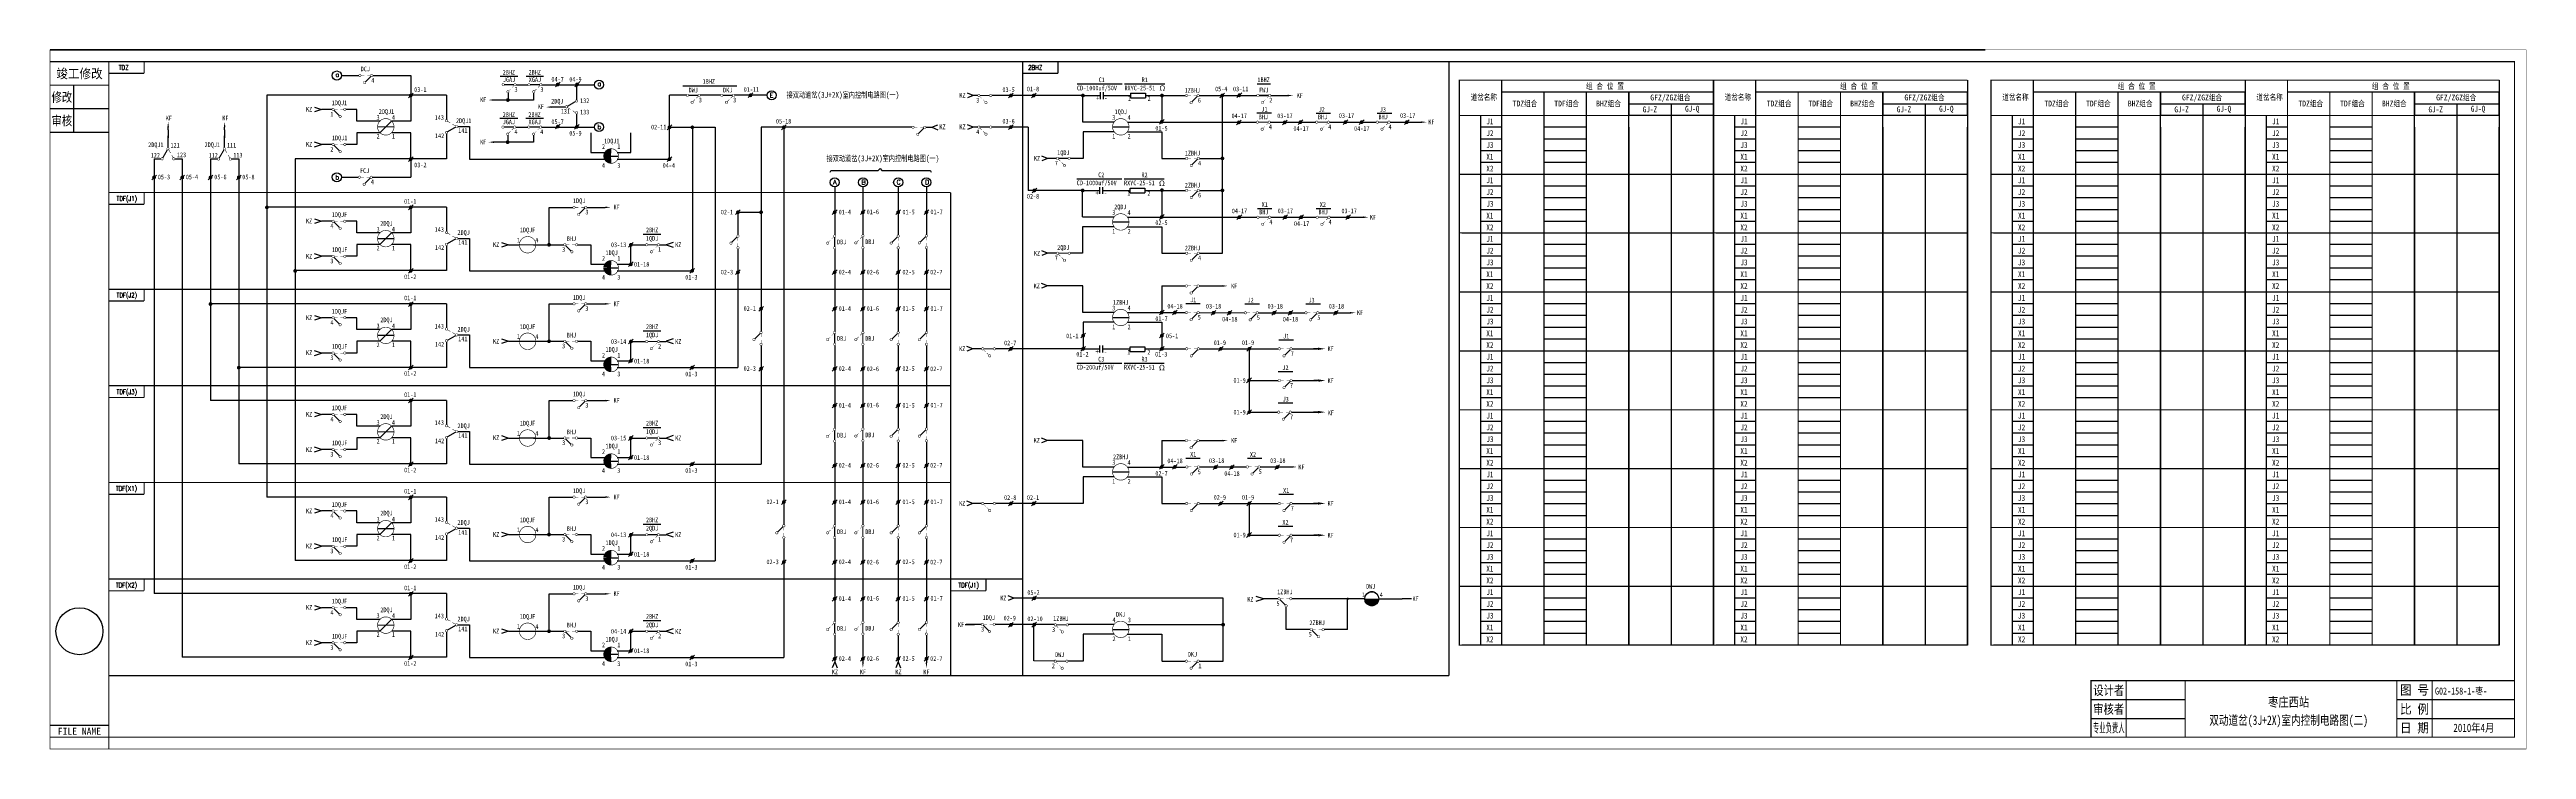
# Model space of a CAD drawing. Header units: millimetres. Extents: x -599 to 454, y -269 to 28.
import ezdxf
from ezdxf.enums import TextEntityAlignment as Align

# ---------------------------------------------------------------- set-up
doc = ezdxf.new("R2010")
doc.units = ezdxf.units.MM
doc.linetypes.add('DASHED', pattern=[0.75, 0.5, -0.25])
doc.layers.add('define', color=7, linetype='Continuous')
doc.styles.add('CHINESE', font='SimSun.ttf', dxfattribs={"width": 0.9})
doc.styles.add('HZ', font='txt.shx', dxfattribs={"width": 0.7, "bigfont": 'hztxt.shx'})
doc.styles.add('ITALICC', font='txt', dxfattribs={"width": 0.75})
doc.styles.add('SHZTXT', font='txt.shx', dxfattribs={"height": 2.5159, "bigfont": 'HZTXT.shx'})
doc.styles.add('ST', font='SimSun.ttf', dxfattribs={"width": 0.8})

# ---------------------------------------------------------------- blocks, each defined once
blk = doc.blocks.new('BZTB')
at = {"color": 7}
for p, q in [((0.2, 16), (40.2, 16)), ((130.2, 16), (180.2, 16)), ((0.2, 8), (40.2, 8)), ((130.2, 8), (180.2, 8))]:
    blk.add_line(p, q, dxfattribs=at)
at = {"color": 7, "const_width": 0.5}
blk.add_lwpolyline([(0.2, 0), (180.2, 0), (180.2, 24), (0.2, 24)], close=True, dxfattribs=at)
at = {"color": 7}
for points, const_width in [([(15.2, 24), (15.2, 0)], 0.4), ([(40.2, 24), (40.2, 0)], 0.5), ([(130.2, 24), (130.2, 0)], 0.5), ([(145.2, 24), (145.2, 0)], 0.4)]:
    blk.add_lwpolyline(points, dxfattribs=dict(at, const_width=const_width))
at = {"color": 7, "style": 'CHINESE'}
for s, width, p in [('设计者', 0.8, (7.7, 20)), ('图 号', 0.9, (137.7, 20)), ('审核者', 0.8, (7.7, 12)), ('比 例', 0.9, (137.7, 12)), ('日 期', 0.9, (137.7, 4))]:
    blk.add_text(s, height=4, dxfattribs=dict(at, width=width)).set_placement(p, align=Align.MIDDLE)
at = {"color": 7, "style": 'CHINESE', "width": 0.478723}
blk.add_text('专业负责人', height=4, dxfattribs=at).set_placement((1, 2), (14.5, 2), align=Align.FIT)
blk = doc.blocks.new('W52')
blk.add_lwpolyline([(0, -3.3, 0, 0.7, 0), (0, -1, 0.7, 0.7, 0)], format="xyseb")
blk.add_lwpolyline([(0, 0), (0, -1)])
blk = doc.blocks.new('W54')
for p, q in [((0, 0), (3, 1)), ((3, -1), (0, 0))]:
    blk.add_line(p, q)
blk = doc.blocks.new('W55')
at = {"rotation": 180}
blk.add_blockref('W54', (0, 0), dxfattribs=at)
blk = doc.blocks.new('W22')
at = {"const_width": 0.8}
blk.add_lwpolyline([(-0.4, 0, 1), (0.4, 0, 1)], format="xyb", close=True, dxfattribs=at)
blk = doc.blocks.new('W21')
blk.add_line((-1, -1), (1, 1))
at = {"const_width": 0.8}
blk.add_lwpolyline([(-0.4, 0, 1), (0.4, 0, 1)], format="xyb", close=True, dxfattribs=at)
blk = doc.blocks.new('144')
at = {"const_width": 0.2}
for points in [[(1, 0, -1), (0, 0, -1)], [(6, 0, -1), (5, 0, -1)], [(4, -3, -1), (3, -3, -1)]]:
    blk.add_lwpolyline(points, format="xyb", close=True, dxfattribs=at)
for points, const_width in [([(2.4, 0), (1, 0)], 0.15), ([(5, 0), (3.6, 0)], 0.15), ([(0.9, -0.4), (3.1, -2.6)], 0.5)]:
    blk.add_lwpolyline(points, dxfattribs=dict(const_width=const_width))
blk.add_lwpolyline([(5.5, -1.3, 0, 0, 0), (5.5, -2.3, 0.8, 0, 0), (5.5, -4.5, 0, 0, 0)], format="xyseb")
at = {"width": 0.8}
for tag, p in [('RELAY', (3, 2.2)), ('0', (0, -2))]:
    blk.add_attdef(tag, text='', height=2, dxfattribs=at).set_placement(p, align=Align.MIDDLE)
blk = doc.blocks.new('114')
at = {"const_width": 0.2}
for points in [[(1, 0, -1), (0, 0, -1)], [(6, 0, -1), (5, 0, -1)], [(4, -3, -1), (3, -3, -1)]]:
    blk.add_lwpolyline(points, format="xyb", close=True, dxfattribs=at)
for points, const_width in [([(5, 0), (1, 0)], 0.5), ([(0.9, -0.4), (1.7, -1.2)], 0.15), ([(2.3, -1.8), (3.1, -2.6)], 0.15)]:
    blk.add_lwpolyline(points, dxfattribs=dict(const_width=const_width))
blk.add_lwpolyline([(5.5, -4.5, 0, 0, 0), (5.5, -3.5, 0.8, 0, 0), (5.5, -1.3, 0, 0, 0)], format="xyseb")
at = {"width": 0.8}
for tag, p in [('RELAY', (3, 2.2)), ('0', (0, -2))]:
    blk.add_attdef(tag, text='', height=2, dxfattribs=at).set_placement(p, align=Align.MIDDLE)
blk = doc.blocks.new('133')
at = {"const_width": 0.2}
for points in [[(-6, 0, 1), (-5, 0, 1)], [(-1, 0, 1), (0, 0, 1)], [(-4, -3, 1), (-3, -3, 1)]]:
    blk.add_lwpolyline(points, format="xyb", close=True, dxfattribs=at)
for points, const_width in [([(-5, 0), (-1, 0)], 0.5), ([(-2.3, -1.8), (-3.1, -2.6)], 0.15), ([(-0.9, -0.4), (-1.7, -1.2)], 0.15)]:
    blk.add_lwpolyline(points, dxfattribs=dict(const_width=const_width))
blk.add_lwpolyline([(-5.5, -1.3, 0, 0, 0), (-5.5, -2.3, 0.8, 0, 0), (-5.5, -4.5, 0, 0, 0)], format="xyseb")
at = {"width": 0.8}
for tag, p in [('RELAY', (-3, 2.2)), ('0', (0, -2))]:
    blk.add_attdef(tag, text='', height=2, dxfattribs=at).set_placement(p, align=Align.MIDDLE)
blk = doc.blocks.new('W03')
blk.add_line((-3.5, 0), (3.5, 0))
at = {"const_width": 0.25}
blk.add_lwpolyline([(-3.5, 0, 1), (3.5, 0, 1)], format="xyb", close=True, dxfattribs=at)
blk = doc.blocks.new('143')
at = {"const_width": 0.2}
for points in [[(-6, 0, 1), (-5, 0, 1)], [(-1, 0, 1), (0, 0, 1)], [(-4, -3, 1), (-3, -3, 1)]]:
    blk.add_lwpolyline(points, format="xyb", close=True, dxfattribs=at)
for points, const_width in [([(-5, 0), (-3.6, 0)], 0.15), ([(-2.4, 0), (-1, 0)], 0.15), ([(-0.9, -0.4), (-3.1, -2.6)], 0.5)]:
    blk.add_lwpolyline(points, dxfattribs=dict(const_width=const_width))
blk.add_lwpolyline([(-5.5, -1.3, 0, 0, 0), (-5.5, -2.3, 0.8, 0, 0), (-5.5, -4.5, 0, 0, 0)], format="xyseb")
at = {"width": 0.8}
for tag, p in [('RELAY', (-3, 2.2)), ('0', (0, -2))]:
    blk.add_attdef(tag, text='', height=2, dxfattribs=at).set_placement(p, align=Align.MIDDLE)
blk = doc.blocks.new('D')
blk.add_line((1, 1), (-1, -1))
at = {"const_width": 0.75}
blk.add_lwpolyline([(-0.375, 0, 1), (0.375, 0, 1)], format="xyb", close=True, dxfattribs=at)
blk = doc.blocks.new('T')
blk.add_line((0, 3), (0, 0))
blk.add_lwpolyline([(0, 2, 1, 0, 0), (0, 5, 0, 0, 0)], format="xyseb")
blk = doc.blocks.new('A$C576B1F80')
at = {"const_width": 0.2}
for points in [[(0.1, 4.5, 1), (1.1, 4.5, 1)], [(2.1, 1.5, 1), (3.1, 1.5, 1)], [(5.1, 4.5, 1), (6.1, 4.5, 1)]]:
    blk.add_lwpolyline(points, format="xyb", close=True, dxfattribs=at)
blk.add_lwpolyline([(0.6, 3.2, 0, 0, 0), (0.6, 2.2, 0.8, 0, 0), (0.6, 0, 0, 0, 0)], format="xyseb")
for points, const_width in [([(1.1, 4.5), (2.5, 4.5)], 0.15), ([(5.2, 4.1), (3, 1.9)], 0.5), ([(3.7, 4.5), (5.1, 4.5)], 0.15)]:
    blk.add_lwpolyline(points, dxfattribs=dict(const_width=const_width))
blk = doc.blocks.new('W07')
at = {"const_width": 3}
blk.add_lwpolyline([(-1.5, 0, 1), (1.5, 0)], format="xyb", dxfattribs=at)
blk.add_circle((0, 0), 3)
blk = doc.blocks.new('dlt_dc_18_d_3J+2X_indoor_tb')
at = {"color": 0}
for p, q in [((108, 15), (108, -225)), ((9, 0), (9, -225)), ((72, -225), (72, 10)), ((72, -225), (72, 10)), ((72, 0), (72, 10)), ((72, 0), (72, 10)), ((72, 10), (72, 0)), ((72, 5), (108, 5)), ((108, 0), (72, 0)), ((90, 5), (90, -225)), ((108, 0), (108, 10)), ((108, 0), (108, 10)), ((108, 10), (108, 0)), ((18, -5), (9, -5)), ((18, -10), (9, -10)), ((54, -5), (36, -5)), ((54, -10), (36, -10)), ((54, -10), (36, -10)), ((72, -5), (72, -225)), ((72, -225), (72, -5)), ((72, -225), (72, -5)), ((72, -5), (72, -225)), ((108, -225), (108, -5)), ((108, -5), (108, -225)), ((108, -5), (108, -225)), ((18, -15), (9, -15)), ((18, -20), (9, -20)), ((54, -15), (36, -15)), ((54, -20), (36, -20)), ((18, -30), (9, -30)), ((54, -30), (36, -30)), ((18, -35), (9, -35)), ((18, -40), (9, -40)), ((54, -35), (36, -35)), ((54, -35), (36, -35)), ((54, -40), (36, -40)), ((108, -50), (1.1, -50)), ((18, -45), (9, -45)), ((54, -45), (36, -45)), ((18, -54.8), (9, -54.8)), ((18, -59.8), (9, -59.8)), ((54, -54.8), (36, -54.8)), ((54, -59.8), (36, -59.8)), ((54, -59.8), (36, -59.8)), ((18, -64.8), (9, -64.8)), ((18, -69.8), (9, -69.8)), ((54, -64.8), (36, -64.8)), ((54, -69.8), (36, -69.8)), ((108, -75), (1.1, -75)), ((18, -80), (9, -80)), ((54, -80), (36, -80)), ((18, -85), (9, -85)), ((18, -90), (9, -90)), ((54, -85), (36, -85)), ((54, -85), (36, -85)), ((54, -90), (36, -90)), ((18, -95), (9, -95)), ((18, -105), (9, -105)), ((54, -95), (36, -95)), ((54, -105), (36, -105)), ((18, -110), (9, -110)), ((18, -115), (9, -115)), ((54, -110), (36, -110)), ((54, -110), (36, -110)), ((54, -115), (36, -115)), ((18, -120), (9, -120)), ((54, -120), (36, -120)), ((18, -130), (9, -130)), ((18, -135), (9, -135)), ((54, -130), (36, -130)), ((54, -135), (36, -135)), ((54, -135), (36, -135)), ((18, -140), (9, -140)), ((18, -145), (9, -145)), ((54, -140), (36, -140)), ((54, -145), (36, -145)), ((18, -155), (9, -155)), ((54, -155), (36, -155)), ((18, -160), (9, -160)), ((18, -165), (9, -165)), ((54, -160), (36, -160)), ((54, -160), (36, -160)), ((54, -165), (36, -165)), ((18, -170), (9, -170)), ((54, -170), (36, -170)), ((18, -180), (9, -180)), ((18, -185), (9, -185)), ((54, -180), (36, -180)), ((54, -185), (36, -185)), ((54, -185), (36, -185)), ((18, -190), (9, -190)), ((18, -195), (9, -195)), ((54, -190), (36, -190)), ((54, -195), (36, -195)), ((18, -205), (9, -205)), ((18, -210), (9, -210)), ((54, -205), (36, -205)), ((54, -210), (36, -210)), ((54, -210), (36, -210)), ((18, -215), (9, -215)), ((18, -220), (9, -220)), ((54, -215), (36, -215)), ((54, -220), (36, -220)), ((108, -225), (1.1, -225)), ((108, -225), (1.1, -225)), ((108, -225), (1.1, -225))]:
    blk.add_line(p, q, dxfattribs=at)
at = {"color": 0, "const_width": 0.5}
for points in [[(108, 15), (0, 15), (0, -225), (108, -225)], [(18, 15), (18, -225)], [(108, 15), (108, -225)], [(0, 0), (108, 0)], [(18, 10), (108, 10)], [(36, 10), (36, -225)], [(54, 10), (54, -225)], [(72, 10), (72, -225)], [(72, 10), (72, -225)], [(108, -25), (0, -25)], [(108, -49.8), (0, -49.8)], [(108, -75), (0, -75)], [(108, -100), (0, -100)], [(108, -125), (0, -125)], [(108, -150), (0, -150)], [(108, -175), (0, -175)], [(108, -200), (0, -200)]]:
    blk.add_lwpolyline(points, dxfattribs=at)
at = {"color": 7}
for s, style, width, p in [('组 合 位 置', 'CHINESE', 0.8, (61.9, 12.6)), ('道岔名称', 'CHINESE', 0.8, (10.4, 7.9)), ('TDZ组合', 'CHINESE', 0.8, (27.9, 5.2)), ('TDF组合', 'CHINESE', 0.8, (45.6, 5.2)), ('BHZ组合', 'CHINESE', 0.8, (63.4, 5.2)), ('GJ-Z', 'ITALICC', 0.75, (81, 2.6)), ('GFZ/ZGZ组合', 'CHINESE', 0.8, (89.7, 7.6)), ('GJ-Q', 'ITALICC', 0.75, (99, 2.6)), ('J1', 'ITALICC', 0.75, (13, -2.5)), ('J2', 'ITALICC', 0.75, (13, -7.5)), ('X1', 'ITALICC', 0.75, (13, -17.5)), ('J3', 'ITALICC', 0.75, (13, -12.5)), ('X2', 'ITALICC', 0.75, (13, -22.5)), ('J1', 'ITALICC', 0.75, (13, -27.5)), ('J2', 'ITALICC', 0.75, (13, -32.5)), ('X1', 'ITALICC', 0.75, (13, -42.5)), ('J3', 'ITALICC', 0.75, (13, -37.5)), ('X2', 'ITALICC', 0.75, (13, -47.5)), ('J1', 'ITALICC', 0.75, (13, -52.4)), ('J2', 'ITALICC', 0.75, (13, -57.4)), ('J3', 'ITALICC', 0.75, (13, -62.4)), ('X1', 'ITALICC', 0.75, (13, -67.4)), ('X2', 'ITALICC', 0.75, (13, -72.4)), ('J1', 'ITALICC', 0.75, (13, -77.5)), ('J2', 'ITALICC', 0.75, (13, -82.5)), ('X1', 'ITALICC', 0.75, (13, -92.5)), ('J3', 'ITALICC', 0.75, (13, -87.5)), ('X2', 'ITALICC', 0.75, (13, -97.5)), ('J1', 'ITALICC', 0.75, (13, -102.5)), ('J2', 'ITALICC', 0.75, (13, -107.5)), ('J3', 'ITALICC', 0.75, (13, -112.5)), ('X1', 'ITALICC', 0.75, (13, -117.5)), ('X2', 'ITALICC', 0.75, (13, -122.5)), ('J1', 'ITALICC', 0.75, (13, -127.5)), ('J2', 'ITALICC', 0.75, (13, -132.5)), ('J3', 'ITALICC', 0.75, (13, -137.5)), ('X1', 'ITALICC', 0.75, (13, -142.5)), ('X2', 'ITALICC', 0.75, (13, -147.5)), ('J1', 'ITALICC', 0.75, (13, -152.5)), ('J2', 'ITALICC', 0.75, (13, -157.5)), ('X1', 'ITALICC', 0.75, (13, -167.5)), ('J3', 'ITALICC', 0.75, (13, -162.5)), ('X2', 'ITALICC', 0.75, (13, -172.5)), ('J1', 'ITALICC', 0.75, (13, -177.5)), ('J2', 'ITALICC', 0.75, (13, -182.5)), ('J3', 'ITALICC', 0.75, (13, -187.5)), ('X1', 'ITALICC', 0.75, (13, -192.5)), ('X2', 'ITALICC', 0.75, (13, -197.5)), ('J1', 'ITALICC', 0.75, (13, -202.5)), ('J2', 'ITALICC', 0.75, (13, -207.5)), ('X1', 'ITALICC', 0.75, (13, -217.5)), ('J3', 'ITALICC', 0.75, (13, -212.5)), ('X2', 'ITALICC', 0.75, (13, -222.5))]:
    blk.add_text(s, height=2.5, dxfattribs=dict(at, style=style, width=width)).set_placement(p, align=Align.MIDDLE)
blk = doc.blocks.new('dlt_dc_18_s_3J+2X_indoor_tb')
at = {"layer": 'define'}
for p in [(0, 0), (108, 0)]:
    blk.add_blockref('dlt_dc_18_d_3J+2X_indoor_tb', p, dxfattribs=at)

msp = doc.modelspace()

# ---------------------------------------------------------------- linework, layer by layer
at = {"color": 0}
for p, q in [((-599, 27.9), (223.5, 27.9)), ((-599, 27.9), (223.5, 27.9)), ((223.5, 27.9), (-599, 27.9)), ((-407.7, 16.8), (-400.2, 16.8)), ((-396.7, 16.8), (-389.2, 16.8)), ((-375.1, 6.6), (-375.1, 13.1)), ((-330, 12.6), (-307.1, 12.6)), ((-162.4, 13.5), (-143.3, 13.5)), ((-142.3, 13.5), (-125.2, 13.5)), ((-85.9, 13.5), (-80.3, 13.5)), ((-430.5, 8.6), (-506.8, 8.6)), ((-506.8, 8.6), (-506.8, -162.1)), ((-393.5, 6.6), (-409.4, 6.6)), ((-404.3, 9.6), (-404.3, 6.6)), ((-393.5, 9.6), (-393.5, 6.6)), ((-375.1, -4.9), (-375.1, 0.6)), ((-335.7, -18.5), (-335.7, 8.6)), ((-328.5, 8.6), (-335.7, 8.6)), ((-314, 8.6), (-322.6, 8.6)), ((-294.2, 8.6), (-308, 8.6)), ((-206.6, 8.5), (-209.1, 9.5)), ((-206.6, 8.5), (-209.1, 7.5)), ((-204.7, 8.5), (-206.6, 8.5)), ((-184.8, 8.5), (-198.7, 8.5)), ((-184.8, 8.5), (-184.8, 8.5)), ((-160, 8.5), (-184.8, 8.5)), ((-160, 8.5), (-152.7, 8.5)), ((-160, -2.7), (-160, 8.5)), ((-152.7, 10), (-152.7, 7)), ((-151.4, 10), (-151.4, 7)), ((-151.4, 8.5), (-139.8, 8.5)), ((-139.8, 9.5), (-139.8, 7.5)), ((-139.8, 9.5), (-133.4, 9.5)), ((-139.8, 7.5), (-133.4, 7.5)), ((-133.5, 8.5), (-126.5, 8.5)), ((-133.4, 9.5), (-133.4, 7.5)), ((-126.5, 8.5), (-116.5, 8.5)), ((-126.4, 9), (-126.4, -2.2)), ((-110.5, 8.5), (-86.1, 8.5)), ((-100.7, -58.5), (-100.7, 8.5)), ((-86, 1.1), (-79.8, 1.1)), ((-85.1, 8.5), (-81.1, 8.5)), ((-80.1, 8.5), (-73.9, 8.5)), ((-60.9, 1), (-54.7, 1)), ((-34.9, 1), (-28.7, 1)), ((-548.8, -6), (-548.8, -9.4)), ((-548.8, -8.6), (-548.8, -9.4)), ((-524.8, -6), (-524.8, -9.5)), ((-524.8, -8.6), (-524.8, -9.5)), ((-458.8, -7.3), (-453.8, -2.4)), ((-407.8, -1.1), (-400.2, -1.1)), ((-404.4, -8.4), (-404.4, -11.3)), ((-396.8, -1.1), (-389.3, -1.1)), ((-393.5, -8.4), (-393.5, -11.3)), ((-335.7, -5), (-316.3, -5)), ((-326, -5), (-326, -66)), ((-316.3, -5), (-316.3, -189.2)), ((-296.8, -5), (-296.8, -73.8)), ((-232.7, -5), (-296.8, -5)), ((-287.1, -5), (-287.1, -155.9)), ((-226.7, -5), (-224.2, -5)), ((-224.2, -5), (-221.7, -4)), ((-224.2, -5), (-221.7, -6)), ((-206.6, -4.9), (-209.1, -3.9)), ((-206.6, -4.9), (-209.1, -5.9)), ((-204.7, -4.9), (-206.6, -4.9)), ((-204.7, -4.9), (-206.6, -4.9)), ((-184.8, -4.9), (-198.7, -4.9)), ((-183.2, -4.9), (-184.8, -4.9)), ((-183.2, -4.9), (-183.2, -31.8)), ((-146.7, -2.8), (-160, -2.8)), ((-146.7, -6.9), (-159.9, -6.9)), ((-159.9, -6.9), (-159.9, -18.2)), ((-141.1, -2.8), (-86.3, -2.8)), ((-141.1, -6.9), (-126.4, -6.9)), ((-126.4, -6.9), (-126.4, -18.2)), ((-80.3, -2.8), (-61.1, -2.8)), ((-55.1, -2.8), (-48.7, -2.8)), ((-48.7, -2.8), (-35.4, -2.8)), ((-29.4, -2.8), (-22.9, -2.8)), ((-27.4, -2.8), (-17.2, -2.8)), ((-430.5, -18.4), (-494.8, -18.4)), ((-494.8, -18.4), (-494.8, -189.1)), ((-393.5, -11.3), (-409.3, -11.3)), ((-360.5, -17.2), (-357.5, -17.2)), ((-175, -18.2), (-177.5, -17.2)), ((-175, -18.2), (-177.5, -19.2)), ((-171.3, -18.2), (-175, -18.2)), ((-159.9, -18.2), (-165.3, -18.2)), ((-126.4, -18.2), (-116.4, -18.2)), ((-110.4, -18.2), (-100.7, -18.2)), ((-162.6, -26.9), (-143.4, -26.9)), ((-152.9, -30.4), (-152.9, -33.3)), ((-151.6, -30.4), (-151.6, -33.3)), ((-142.4, -26.9), (-125.4, -26.9)), ((-140, -30.9), (-140, -32.8)), ((-139.9, -30.9), (-133.6, -30.9)), ((-133.6, -30.9), (-133.6, -32.8)), ((-126.4, -31.2), (-126.4, -42.6)), ((-430.5, -38.9), (-506.8, -38.9)), ((-307, -41.1), (-296.8, -41.1)), ((-160.1, -31.8), (-183.2, -31.8)), ((-160.1, -43.1), (-160.1, -31.7)), ((-160.1, -31.8), (-152.9, -31.8)), ((-151.6, -31.8), (-140, -31.8)), ((-139.9, -32.9), (-133.6, -32.9)), ((-133.6, -31.8), (-126.5, -31.8)), ((-126.4, -31.8), (-116.4, -31.8)), ((-110.4, -31.8), (-100.7, -31.8)), ((-85.8, -39.5), (-79.7, -39.5)), ((-60.8, -39.5), (-54.6, -39.5)), ((-458.8, -54.8), (-453.8, -49.9)), ((-346.9, -50.4), (-339.4, -50.4)), ((-146.8, -43.2), (-160.1, -43.2)), ((-146.8, -47.3), (-160.1, -47.3)), ((-160.1, -47.3), (-160.1, -58.5)), ((-141.1, -43.2), (-86.1, -43.2)), ((-141.1, -47.3), (-126.4, -47.3)), ((-126.4, -47.3), (-126.4, -58.5)), ((-80.1, -43.2), (-60.9, -43.2)), ((-54.9, -43.2), (-48.5, -43.2)), ((-48.5, -43.2), (-41.9, -43.2)), ((-175, -58.5), (-177.5, -57.5)), ((-175, -58.5), (-177.5, -59.5)), ((-171.3, -58.5), (-175, -58.5)), ((-160.1, -58.5), (-165.3, -58.5)), ((-126.4, -58.5), (-116.4, -58.5)), ((-110.4, -58.5), (-100.7, -58.5)), ((-430.5, -65.9), (-494.8, -65.9)), ((-360.5, -64.7), (-357.5, -64.7)), ((-175.1, -72.4), (-177.6, -71.4)), ((-175.1, -72.4), (-177.6, -73.4)), ((-160, -72.4), (-175.1, -72.4)), ((-160, -83.7), (-160, -72.4)), ((-126.4, -72.4), (-116.5, -72.4)), ((-126.4, -72.4), (-126.4, -83.7)), ((-110.5, -72.4), (-101.7, -72.4)), ((-430.5, -80), (-530.8, -80)), ((-146.7, -83.7), (-160, -83.7)), ((-141.1, -83.7), (-116.5, -83.7)), ((-116.2, -79.9), (-110.1, -79.9)), ((-110.5, -83.7), (-91.4, -83.8)), ((-91.1, -80), (-85, -80)), ((-85.4, -83.8), (-79, -83.8)), ((-79, -83.8), (-65.7, -83.8)), ((-65.2, -80), (-59, -80)), ((-59.7, -83.8), (-53.2, -83.8)), ((-57.7, -83.8), (-47.4, -83.8)), ((-458.8, -95.9), (-453.8, -90.9)), ((-346.9, -91.5), (-339.4, -91.5)), ((-159.9, -87.8), (-159.9, -99.1)), ((-146.7, -87.8), (-159.9, -87.8)), ((-141.1, -87.8), (-126.4, -87.8)), ((-126.4, -87.8), (-126.4, -99.1)), ((-206.8, -99.1), (-209.3, -98.1)), ((-206.8, -99.1), (-209.3, -100.1)), ((-203.1, -99.1), (-206.8, -99.1)), ((-159.9, -99.1), (-197.1, -99.1)), ((-162.6, -105.2), (-143.4, -105.2)), ((-160.1, -99.1), (-152.9, -99.1)), ((-152.9, -97.7), (-152.9, -100.7)), ((-151.6, -97.7), (-151.6, -100.7)), ((-151.6, -99.1), (-140, -99.1)), ((-142.4, -105.2), (-125.4, -105.2)), ((-140, -98.2), (-140, -100.2)), ((-139.9, -98.2), (-133.6, -98.2)), ((-139.9, -100.2), (-133.6, -100.2)), ((-133.6, -98.2), (-133.6, -100.2)), ((-133.6, -99.1), (-126.4, -99.1)), ((-126.4, -99.1), (-116.4, -99.1)), ((-110.4, -99.1), (-89, -99.1)), ((-89.3, -99.1), (-77, -99.1)), ((-89.3, -99.2), (-89.3, -126)), ((-76.7, -95.3), (-70.5, -95.3)), ((-71, -99.1), (-60.3, -99.1)), ((-430.5, -107), (-518.8, -107)), ((-360.5, -105.8), (-357.5, -105.8)), ((-296.8, -114.8), (-296.8, -148.1)), ((-89.4, -112.6), (-77, -112.6)), ((-77, -108.7), (-70.8, -108.7)), ((-71, -112.6), (-60.3, -112.6)), ((-430.5, -121), (-530.8, -121)), ((-89.3, -126), (-77.3, -126)), ((-77, -122.1), (-70.8, -122.1)), ((-71.3, -126), (-60.2, -126)), ((-458.8, -136.9), (-453.8, -132)), ((-346.9, -132.5), (-339.4, -132.5)), ((-360.5, -146.8), (-357.5, -146.8)), ((-175.1, -138.1), (-177.6, -137.1)), ((-175.1, -138.1), (-177.6, -139.1)), ((-160, -138.1), (-175.1, -138.1)), ((-160, -149.3), (-160, -138.1)), ((-126.4, -138.1), (-116.5, -138.1)), ((-126.4, -138.1), (-126.4, -149.3)), ((-116.2, -145.5), (-110.1, -145.5)), ((-110.5, -138.1), (-101.7, -138.1)), ((-90.1, -145.5), (-83.9, -145.5)), ((-430.5, -148), (-518.8, -148)), ((-146.7, -149.4), (-160, -149.4)), ((-159.9, -153.5), (-159.9, -164.8)), ((-146.7, -153.5), (-159.9, -153.5)), ((-141.1, -149.4), (-116.5, -149.4)), ((-141.1, -153.5), (-126.4, -153.5)), ((-126.4, -153.5), (-126.4, -164.8)), ((-110.3, -149.3), (-103.9, -149.3)), ((-103.9, -149.3), (-90.6, -149.3)), ((-84.6, -149.3), (-78.1, -149.3)), ((-82.6, -149.3), (-72.3, -149.3)), ((-430.5, -162.1), (-506.8, -162.1)), ((-206.8, -164.8), (-209.3, -163.8)), ((-206.8, -164.8), (-209.3, -165.8)), ((-203.1, -164.8), (-206.8, -164.8)), ((-159.9, -164.8), (-197.1, -164.8)), ((-126.4, -164.8), (-116.4, -164.8)), ((-110.4, -164.8), (-89, -164.8)), ((-89.3, -164.8), (-89.3, -178.3)), ((-89.3, -164.8), (-77, -164.8)), ((-76.7, -160.9), (-70.5, -160.9)), ((-71, -164.8), (-60.3, -164.8)), ((-458.8, -178), (-453.8, -173)), ((-346.9, -173.6), (-339.4, -173.6)), ((-89.4, -178.3), (-77, -178.3)), ((-77, -174.4), (-70.8, -174.4)), ((-71, -178.3), (-60.3, -178.3)), ((-430.5, -189.1), (-494.8, -189.1)), ((-360.5, -187.9), (-357.5, -187.9)), ((-430.5, -203.1), (-554.8, -203.1)), ((-189.3, -205), (-191.8, -204)), ((-189.3, -205), (-191.8, -206)), ((-185.6, -205), (-189.3, -205)), ((-100.4, -205), (-185.6, -205)), ((-100.4, -231.8), (-100.4, -205)), ((-83.3, -205.3), (-86.3, -204.3)), ((-86.3, -206.3), (-83.3, -205.3)), ((-77.1, -205.3), (-83.3, -205.3)), ((-73.6, -218.4), (-73.6, -208.8)), ((-40.2, -205.3), (-71.1, -205.3)), ((-47.5, -218.4), (-47.5, -205.3)), ((-34.2, -205.3), (-24.3, -205.3)), ((-458.8, -219), (-453.8, -214.1)), ((-346.9, -214.6), (-339.4, -214.6)), ((-203.2, -216.2), (-209.6, -216.2)), ((-180.8, -216.3), (-197.2, -216.3)), ((-172, -216.3), (-185.6, -216.3)), ((-180.8, -231.7), (-180.8, -216.3)), ((-146.7, -216.3), (-166.2, -216.3)), ((-146.7, -220.4), (-159.9, -220.4)), ((-159.9, -220.4), (-159.9, -231.8)), ((-141.1, -216.3), (-100.4, -216.3)), ((-141.1, -220.4), (-126.4, -220.4)), ((-126.4, -220.4), (-126.4, -231.7)), ((-63.4, -218.4), (-73.6, -218.4)), ((-47.5, -218.4), (-57.4, -218.4)), ((-430.5, -230.1), (-542.8, -230.1)), ((-360.5, -228.9), (-357.5, -228.9)), ((-265.5, -232.1), (-266.5, -234.6)), ((-265.5, -232.1), (-264.5, -234.6)), ((-238.5, -232.1), (-239.5, -234.6)), ((-238.5, -232.1), (-237.5, -234.6)), ((-172.1, -231.8), (-180.8, -231.7)), ((-159.9, -231.8), (-166.3, -231.8)), ((-126.4, -231.8), (-116.5, -231.8)), ((-110.5, -231.8), (-100.4, -231.8))]:
    msp.add_line(p, q, dxfattribs=at)
at = {"color": 0, "linetype": 'Continuous'}
for p, q in [((-475.2, 17), (-467.7, 17)), ((-475.2, 17), (-468.4, 17)), ((-461.8, 17), (-445.7, 17)), ((-445.7, 17), (-445.7, 8.9)), ((-400.8, 13.1), (-395.9, 13.1)), ((-389.9, 13.1), (-367.6, 13.1)), ((-479.2, 2.6), (-483.6, 2.6)), ((-468.6, 2.6), (-473.2, 2.6)), ((-468.6, -2.4), (-468.6, 2.6)), ((-445.6, 8.6), (-445.6, -2.4)), ((-430.5, 8.6), (-430.5, -1.6)), ((-379.9, 3.6), (-384.9, 3.6)), ((-160, -2.8), (-160, 8.5)), ((-548.8, -13.6), (-548.8, -8.6)), ((-524.8, -13.6), (-524.8, -8.6)), ((-458.7, -2.4), (-468.6, -2.4)), ((-458.7, -7.3), (-468.6, -7.3)), ((-468.6, -7.3), (-468.6, -12.3)), ((-445.6, -2.4), (-453.7, -2.4)), ((-445.6, -7.3), (-453.7, -7.3)), ((-445.6, -18.3), (-445.6, -7.3)), ((-430.5, -7.7), (-430.5, -18.4)), ((-425.7, -4.7), (-420.7, -4.7)), ((-420.7, -4.7), (-420.7, -18.5)), ((-401, -4.9), (-396, -4.9)), ((-390, -4.9), (-367.6, -4.9)), ((-369.1, -7.4), (-369.1, -15.7)), ((-352.1, -15.7), (-352.1, -7.4)), ((-554.8, -18.4), (-551.9, -18.4)), ((-554.8, -18.4), (-554.8, -203.1)), ((-545.8, -18.4), (-542.8, -18.4)), ((-542.8, -18.4), (-542.8, -230.1)), ((-530.8, -18.4), (-530.8, -121)), ((-530.8, -18.4), (-527.9, -18.4)), ((-521.8, -18.4), (-518.8, -18.4)), ((-518.8, -18.4), (-518.8, -148)), ((-506.8, -18.4), (-506.8, -121)), ((-479.2, -12.3), (-483.6, -12.3)), ((-468.6, -12.3), (-473.3, -12.3)), ((-445.7, -18.1), (-445.7, -26.2)), ((-420.7, -18.5), (-360.5, -18.5)), ((-369.1, -15.7), (-360.5, -15.7)), ((-358, -15.7), (-352.1, -15.7)), ((-358, -18.5), (-335.7, -18.5)), ((-475.2, -26.2), (-468, -26.2)), ((-462, -26.2), (-445.7, -26.2)), ((-265.5, -30.3), (-265.5, -50.7)), ((-253.5, -30.3), (-253.5, -50.6)), ((-238.5, -30.3), (-238.5, -50.7)), ((-226.5, -30.3), (-226.5, -50.6)), ((-445.6, -38.9), (-445.6, -49.9)), ((-430.5, -38.9), (-430.5, -49.1)), ((-386.8, -39), (-376.8, -39)), ((-386.8, -54.3), (-386.8, -39)), ((-370.8, -39), (-364, -39)), ((-306.6, -41.1), (-306.6, -50.7)), ((-479.2, -44.9), (-483.6, -44.9)), ((-468.6, -44.9), (-473.2, -44.9)), ((-468.6, -49.9), (-468.6, -44.9)), ((-458.7, -49.9), (-468.6, -49.9)), ((-445.6, -49.9), (-453.7, -49.9)), ((-425.7, -52.2), (-420.7, -52.2)), ((-420.7, -52.2), (-420.7, -66)), ((-479.2, -59.8), (-483.6, -59.8)), ((-468.6, -59.8), (-473.3, -59.8)), ((-468.6, -54.8), (-468.6, -59.8)), ((-458.7, -54.8), (-468.6, -54.8)), ((-445.6, -54.8), (-453.7, -54.8)), ((-445.6, -65.8), (-445.6, -54.8)), ((-430.5, -55.2), (-430.5, -65.9)), ((-404.1, -54.9), (-399.5, -54.9)), ((-393.5, -54.9), (-380.7, -54.9)), ((-374.7, -54.9), (-369.1, -54.9)), ((-369.1, -54.9), (-369.1, -63.2)), ((-352.1, -63.2), (-352.1, -54.9)), ((-352.1, -54.9), (-345.9, -54.9)), ((-339.9, -54.9), (-337.1, -54.9)), ((-306.6, -56.7), (-306.6, -73.8)), ((-265.5, -56.7), (-265.5, -73.8)), ((-253.5, -56.7), (-253.5, -73.8)), ((-238.5, -56.7), (-238.5, -73.8)), ((-226.5, -56.7), (-226.5, -73.8)), ((-420.7, -66), (-360.5, -66)), ((-369.1, -63.2), (-360.5, -63.2)), ((-358, -63.2), (-352.1, -63.2)), ((-358, -66), (-326, -66)), ((-160, -83.7), (-160, -72.4)), ((-445.6, -79.9), (-445.6, -90.9)), ((-430.5, -80), (-430.5, -90.1)), ((-386.8, -95.4), (-386.8, -80)), ((-386.8, -80), (-376.8, -80)), ((-370.8, -80), (-364, -80)), ((-306.6, -73.8), (-306.6, -107.1)), ((-296.8, -73.8), (-296.8, -91.7)), ((-265.5, -73.8), (-265.5, -91.7)), ((-253.5, -73.8), (-253.5, -91.7)), ((-238.5, -73.8), (-238.5, -91.7)), ((-226.5, -73.8), (-226.5, -91.7)), ((-479.2, -85.9), (-483.6, -85.9)), ((-468.6, -85.9), (-473.2, -85.9)), ((-468.6, -90.9), (-468.6, -85.9)), ((-458.7, -90.9), (-468.6, -90.9)), ((-445.6, -90.9), (-453.7, -90.9)), ((-425.7, -93.2), (-420.7, -93.2)), ((-420.7, -93.2), (-420.7, -107.1)), ((-479.2, -100.9), (-483.6, -100.9)), ((-468.6, -100.9), (-473.3, -100.9)), ((-458.7, -95.9), (-468.6, -95.9)), ((-468.6, -95.9), (-468.6, -100.9)), ((-445.6, -95.9), (-453.7, -95.9)), ((-445.6, -106.9), (-445.6, -95.9)), ((-430.5, -96.3), (-430.5, -107)), ((-404.1, -95.9), (-399.5, -95.9)), ((-393.5, -95.9), (-380.7, -95.9)), ((-374.7, -95.9), (-369.1, -95.9)), ((-369.1, -95.9), (-369.1, -104.2)), ((-369.1, -104.2), (-360.5, -104.2)), ((-358, -104.2), (-352.1, -104.2)), ((-352.1, -96), (-345.9, -96)), ((-352.1, -104.2), (-352.1, -96)), ((-339.9, -96), (-337.1, -96)), ((-296.8, -97.8), (-296.8, -114.8)), ((-265.5, -97.8), (-265.5, -114.8)), ((-253.5, -97.8), (-253.5, -114.8)), ((-238.5, -97.8), (-238.5, -114.8)), ((-226.5, -97.8), (-226.5, -114.8)), ((-420.7, -107.1), (-360.5, -107.1)), ((-358, -107.1), (-306.6, -107.1)), ((-265.5, -114.8), (-265.5, -132.8)), ((-253.5, -114.8), (-253.5, -132.7)), ((-238.5, -114.8), (-238.5, -132.8)), ((-226.5, -114.8), (-226.5, -132.7)), ((-445.6, -121), (-445.6, -132)), ((-430.5, -121), (-430.5, -131.2)), ((-386.8, -121.1), (-376.8, -121.1)), ((-386.8, -136.4), (-386.8, -121.1)), ((-370.8, -121.1), (-364, -121.1)), ((-479.2, -127), (-483.6, -127)), ((-468.6, -127), (-473.2, -127)), ((-468.6, -132), (-468.6, -127)), ((-458.7, -132), (-468.6, -132)), ((-445.6, -132), (-453.7, -132)), ((-425.7, -134.3), (-420.7, -134.3)), ((-420.7, -134.3), (-420.7, -148.1)), ((-479.2, -141.9), (-483.6, -141.9)), ((-468.6, -141.9), (-473.3, -141.9)), ((-468.6, -136.9), (-468.6, -141.9)), ((-458.7, -136.9), (-468.6, -136.9)), ((-445.6, -136.9), (-453.7, -136.9)), ((-445.6, -147.9), (-445.6, -136.9)), ((-430.5, -137.3), (-430.5, -148)), ((-404.1, -137), (-399.5, -137)), ((-393.5, -137), (-380.7, -137)), ((-374.7, -137), (-369.1, -137)), ((-369.1, -137), (-369.1, -145.3)), ((-369.1, -145.3), (-360.5, -145.3)), ((-358, -145.3), (-352.1, -145.3)), ((-352.1, -145.3), (-352.1, -137)), ((-352.1, -137), (-345.9, -137)), ((-339.9, -137), (-337.1, -137)), ((-265.5, -138.8), (-265.5, -155.9)), ((-253.5, -138.8), (-253.5, -155.9)), ((-238.5, -138.8), (-238.5, -155.9)), ((-226.5, -138.8), (-226.5, -155.9)), ((-160, -149.4), (-160, -138.1)), ((-420.7, -148.1), (-360.5, -148.1)), ((-358, -148.1), (-296.8, -148.1)), ((-287.1, -155.9), (-287.1, -173.8)), ((-265.5, -155.9), (-265.5, -173.8)), ((-253.5, -155.9), (-253.5, -173.8)), ((-238.5, -155.9), (-238.5, -173.8)), ((-226.5, -155.9), (-226.5, -173.8)), ((-479.2, -168), (-483.6, -168)), ((-468.6, -168), (-473.2, -168)), ((-468.6, -173), (-468.6, -168)), ((-445.6, -162), (-445.6, -173)), ((-430.5, -162.1), (-430.5, -172.2)), ((-386.8, -162.1), (-376.8, -162.1)), ((-386.8, -177.5), (-386.8, -162.1)), ((-370.8, -162.1), (-364, -162.1)), ((-458.7, -173), (-468.6, -173)), ((-468.6, -178), (-468.6, -183)), ((-458.7, -178), (-468.6, -178)), ((-445.6, -173), (-453.7, -173)), ((-445.6, -178), (-453.7, -178)), ((-445.6, -189), (-445.6, -178)), ((-430.5, -178.4), (-430.5, -189.1)), ((-425.7, -175.3), (-420.7, -175.3)), ((-420.7, -175.3), (-420.7, -189.2)), ((-404.1, -178), (-399.5, -178)), ((-393.5, -178), (-380.7, -178)), ((-374.7, -178), (-369.1, -178)), ((-369.1, -178), (-369.1, -186.4)), ((-352.1, -186.4), (-352.1, -178.1)), ((-352.1, -178.1), (-345.9, -178.1)), ((-339.9, -178.1), (-337.1, -178.1)), ((-479.2, -183), (-483.6, -183)), ((-468.6, -183), (-473.3, -183)), ((-420.7, -189.2), (-360.5, -189.2)), ((-369.1, -186.4), (-360.5, -186.4)), ((-358, -186.4), (-352.1, -186.4)), ((-358, -189.2), (-316.3, -189.2)), ((-287.1, -179.9), (-287.1, -196.9)), ((-265.5, -179.9), (-265.5, -196.9)), ((-253.5, -179.9), (-253.5, -196.9)), ((-238.5, -179.9), (-238.5, -196.9)), ((-226.5, -179.9), (-226.5, -196.9)), ((-287.1, -196.9), (-287.1, -230.2)), ((-265.5, -196.9), (-265.5, -214.9)), ((-253.5, -196.9), (-253.5, -214.8)), ((-238.5, -196.9), (-238.5, -214.9)), ((-226.5, -196.9), (-226.5, -214.8)), ((-479.2, -209.1), (-483.6, -209.1)), ((-468.6, -209.1), (-473.2, -209.1)), ((-468.6, -214.1), (-468.6, -209.1)), ((-445.6, -203.1), (-445.6, -214.1)), ((-430.5, -203.1), (-430.5, -213.3)), ((-386.8, -203.2), (-376.8, -203.2)), ((-386.8, -218.5), (-386.8, -203.2)), ((-370.8, -203.2), (-364, -203.2)), ((-458.7, -214.1), (-468.6, -214.1)), ((-458.7, -219), (-468.6, -219)), ((-468.6, -219), (-468.6, -224)), ((-445.6, -214.1), (-453.7, -214.1)), ((-445.6, -219), (-453.7, -219)), ((-445.6, -230), (-445.6, -219)), ((-430.5, -219.4), (-430.5, -230.1)), ((-425.7, -216.4), (-420.7, -216.4)), ((-420.7, -216.4), (-420.7, -230.2)), ((-404.1, -219.1), (-399.5, -219.1)), ((-393.5, -219.1), (-380.7, -219.1)), ((-374.7, -219.1), (-369.1, -219.1)), ((-369.1, -219.1), (-369.1, -227.4)), ((-352.1, -219.1), (-345.9, -219.1)), ((-352.1, -227.4), (-352.1, -219.1)), ((-339.9, -219.1), (-337.1, -219.1)), ((-265.5, -220.9), (-265.5, -232.1)), ((-253.5, -220.9), (-253.5, -232.1)), ((-238.5, -220.9), (-238.5, -232.1)), ((-226.5, -220.9), (-226.5, -232.1)), ((-479.2, -224), (-483.6, -224)), ((-468.6, -224), (-473.3, -224)), ((-420.7, -230.2), (-360.5, -230.2)), ((-369.1, -227.4), (-360.5, -227.4)), ((-358, -227.4), (-352.1, -227.4)), ((-358, -230.2), (-287.1, -230.2))]:
    msp.add_line(p, q, dxfattribs=at)
at = {"color": 0}
for points, format in [([(-599, 22.9, 0.5, 0.5, 0), (-574, 22.9, 0.5, 0.5, 0)], "xyseb"), ([(-559, 22.9, 0.5, 0.5, 0), (-559, 17.9, 0.5, 0.5, 0)], "xyseb"), ([(-170.6, 22.9, 0.5, 0.5, 0), (-170.6, 17.9, 0.5, 0.5, 0)], "xyseb"), ([(-599, 12.9, 0.5, 0.5, 0), (-574, 12.9, 0.5, 0.5, 0)], "xyseb"), ([(-589, -7.1, 0.5, 0.5, 0), (-589, 12.9, 0.5, 0.5, 0)], "xyseb"), ([(-599, 2.9, 0.5, 0.5, 0), (-574, 2.9, 0.5, 0.5, 0)], "xyseb"), ([(-375.6, 6, 0.5, 0.5, 0), (-379.1, 3.9, 0.5, 0.5, 0)], "xyseb"), ([(-199.2, 4, 0, 0, 0), (-199.2, 5, 0.8, 0, 0), (-199.2, 7.2, 0, 0, 0)], "xyseb"), ([(-599, -7.1, 0.5, 0.5, 0), (-574, -7.1, 0.5, 0.5, 0)], "xyseb"), ([(-430.1, -6.9, 0.5, 0.5, 0), (-426.6, -4.9, 0.5, 0.5, 0)], "xyseb"), ([(-232.2, -6.3, 0, 0, 0), (-232.2, -7.3, 0.8, 0, 0), (-232.2, -9.5, 0, 0, 0)], "xyseb"), ([(-199.2, -9.4, 0, 0, 0), (-199.2, -8.4, 0.8, 0, 0), (-199.2, -6.2, 0, 0, 0)], "xyseb"), ([(-139.1, -6.4, 0, 0, 0), (-139.1, -5.4, 0.8, 0, 0), (-139.1, -3.2, 0, 0, 0)], "xyseb"), ([(-551.1, -18, 0.5, 0.5, 0), (-549.1, -14.5, 0.5, 0.5, 0)], "xyseb"), ([(-527.1, -18, 0.5, 0.5, 0), (-525.1, -14.6, 0.5, 0.5, 0)], "xyseb"), ([(-362.2, -17.2, 3.25, 3.25, -0.414214), (-360.5, -15.6, 3.25, 3.25, 0)], "xyseb"), ([(-360.5, -18.8, 3.25, 3.25, -0.414214), (-362.2, -17.2, 3.25, 3.25, 0)], "xyseb"), ([(-360.5, -21, 0, 0, 0), (-360.5, -22, 0.8, 0, 0), (-360.5, -24.2, 0, 0, 0)], "xyseb"), ([(-360.5, -14.1, 0.25, 0.25, -0.414214), (-357.4, -17.2, 0.25, 0.25, -0.414214), (-360.5, -20.3, 0.25, 0.25, 0)], "xyseb"), ([(-267.4, -24.1, -0.414214), (-266.6, -23.3), (-247, -23.3), (-246.2, -22.5), (-245.4, -23.3), (-225.3, -23.3, -0.414214), (-224.5, -24.1)], "xyb"), ([(-559, -32.7, 0.5, 0.5, 0), (-559, -37.7, 0.5, 0.5, 0)], "xyseb"), ([(-430.1, -54.4, 0.5, 0.5, 0), (-426.6, -52.4, 0.5, 0.5, 0)], "xyseb"), ([(-139.1, -46.8, 0, 0, 0), (-139.1, -45.8, 0.8, 0, 0), (-139.1, -43.6, 0, 0, 0)], "xyseb"), ([(-391.5, -56.2, 0, 0, 0), (-391.5, -57.2, 0.8, 0, 0), (-391.5, -59.4, 0, 0, 0)], "xyseb"), ([(-362.2, -64.7, 3.25, 3.25, -0.414214), (-360.5, -63.1, 3.25, 3.25, -1)], "xyseb"), ([(-360.5, -66.3, 3.25, 3.25, -0.414214), (-362.2, -64.7, 3.25, 3.25, -1)], "xyseb"), ([(-360.5, -61.6, 0.25, 0.25, -0.414214), (-357.4, -64.7, 0.25, 0.25, -0.414214), (-360.5, -67.8, 0.25, 0.25, -1)], "xyseb"), ([(-345.4, -59.4, 0, 0, 0), (-345.4, -58.4, 0.8, 0, 0), (-345.4, -56.2, 0, 0, 0)], "xyseb"), ([(-308.6, -55.2, 0, 0, 0), (-308.6, -56.2, 0.8, 0, 0), (-308.6, -58.4, 0, 0, 0)], "xyseb"), ([(-267.5, -58.4, 0, 0, 0), (-267.5, -57.4, 0.8, 0, 0), (-267.5, -55.2, 0, 0, 0)], "xyseb"), ([(-255.5, -58.3, 0, 0, 0), (-255.5, -57.3, 0.8, 0, 0), (-255.5, -55.1, 0, 0, 0)], "xyseb"), ([(-240.5, -55.2, 0, 0, 0), (-240.5, -56.2, 0.8, 0, 0), (-240.5, -58.4, 0, 0, 0)], "xyseb"), ([(-228.5, -55.1, 0, 0, 0), (-228.5, -56.1, 0.8, 0, 0), (-228.5, -58.3, 0, 0, 0)], "xyseb"), ([(-559, -73.8, 0.5, 0.5, 0), (-559, -78.8, 0.5, 0.5, 0)], "xyseb"), ([(-360.5, -68.5, 0, 0, 0), (-360.5, -69.5, 0.8, 0, 0), (-360.5, -71.7, 0, 0, 0)], "xyseb"), ([(-116, -73.7, 0, 0, 0), (-116, -74.7, 0.8, 0, 0), (-116, -76.9, 0, 0, 0)], "xyseb"), ([(-139.1, -84.2, 0, 0, 0), (-139.1, -85.2, 0.8, 0, 0), (-139.1, -87.4, 0, 0, 0)], "xyseb"), ([(-430.1, -95.5, 0.5, 0.5, 0), (-426.6, -93.5, 0.5, 0.5, 0)], "xyseb"), ([(-391.5, -97.2, 0, 0, 0), (-391.5, -98.2, 0.8, 0, 0), (-391.5, -100.4, 0, 0, 0)], "xyseb"), ([(-362.2, -105.8, 3.25, 3.25, -0.414214), (-360.5, -104.1, 3.25, 3.25, -1)], "xyseb"), ([(-360.5, -107.4, 3.25, 3.25, -0.414214), (-362.2, -105.8, 3.25, 3.25, -1)], "xyseb"), ([(-360.5, -102.6, 0.25, 0.25, -0.414214), (-357.4, -105.8, 0.25, 0.25, -0.414214), (-360.5, -108.9, 0.25, 0.25, -1)], "xyseb"), ([(-345.4, -100.5, 0, 0, 0), (-345.4, -99.5, 0.8, 0, 0), (-345.4, -97.3, 0, 0, 0)], "xyseb"), ([(-298.8, -96.2, 0, 0, 0), (-298.8, -97.2, 0.8, 0, 0), (-298.8, -99.4, 0, 0, 0)], "xyseb"), ([(-267.5, -99.4, 0, 0, 0), (-267.5, -98.4, 0.8, 0, 0), (-267.5, -96.2, 0, 0, 0)], "xyseb"), ([(-255.5, -99.4, 0, 0, 0), (-255.5, -98.4, 0.8, 0, 0), (-255.5, -96.2, 0, 0, 0)], "xyseb"), ([(-240.5, -96.2, 0, 0, 0), (-240.5, -97.2, 0.8, 0, 0), (-240.5, -99.4, 0, 0, 0)], "xyseb"), ([(-228.5, -96.2, 0, 0, 0), (-228.5, -97.2, 0.8, 0, 0), (-228.5, -99.4, 0, 0, 0)], "xyseb"), ([(-197.6, -100.4, 0, 0, 0), (-197.6, -101.4, 0.8, 0, 0), (-197.6, -103.6, 0, 0, 0)], "xyseb"), ([(-115.9, -100.4, 0, 0, 0), (-115.9, -101.4, 0.8, 0, 0), (-115.9, -103.6, 0, 0, 0)], "xyseb"), ([(-559, -114.8, 0.5, 0.5, 0), (-559, -119.8, 0.5, 0.5, 0)], "xyseb"), ([(-360.5, -109.5, 0, 0, 0), (-360.5, -110.5, 0.8, 0, 0), (-360.5, -112.7, 0, 0, 0)], "xyseb"), ([(-430.1, -136.5, 0.5, 0.5, 0), (-426.6, -134.5, 0.5, 0.5, 0)], "xyseb"), ([(-255.5, -140.4, 0, 0, 0), (-255.5, -139.4, 0.8, 0, 0), (-255.5, -137.2, 0, 0, 0)], "xyseb"), ([(-228.5, -137.2, 0, 0, 0), (-228.5, -138.2, 0.8, 0, 0), (-228.5, -140.4, 0, 0, 0)], "xyseb"), ([(-391.5, -138.3, 0, 0, 0), (-391.5, -139.3, 0.8, 0, 0), (-391.5, -141.5, 0, 0, 0)], "xyseb"), ([(-362.2, -146.8, 3.25, 3.25, -0.414214), (-360.5, -145.2, 3.25, 3.25, -1)], "xyseb"), ([(-360.5, -148.4, 3.25, 3.25, -0.414214), (-362.2, -146.8, 3.25, 3.25, -1)], "xyseb"), ([(-360.5, -143.7, 0.25, 0.25, -0.414214), (-357.4, -146.8, 0.25, 0.25, -0.414214), (-360.5, -149.9, 0.25, 0.25, -1)], "xyseb"), ([(-345.4, -141.5, 0, 0, 0), (-345.4, -140.5, 0.8, 0, 0), (-345.4, -138.3, 0, 0, 0)], "xyseb"), ([(-267.5, -140.5, 0, 0, 0), (-267.5, -139.5, 0.8, 0, 0), (-267.5, -137.3, 0, 0, 0)], "xyseb"), ([(-240.5, -137.3, 0, 0, 0), (-240.5, -138.3, 0.8, 0, 0), (-240.5, -140.5, 0, 0, 0)], "xyseb"), ([(-116, -139.4, 0, 0, 0), (-116, -140.4, 0.8, 0, 0), (-116, -142.6, 0, 0, 0)], "xyseb"), ([(-559, -155.9, 0.5, 0.5, 0), (-559, -160.9, 0.5, 0.5, 0)], "xyseb"), ([(-360.5, -150.6, 0, 0, 0), (-360.5, -151.6, 0.8, 0, 0), (-360.5, -153.8, 0, 0, 0)], "xyseb"), ([(-139.1, -149.9, 0, 0, 0), (-139.1, -150.9, 0.8, 0, 0), (-139.1, -153.1, 0, 0, 0)], "xyseb"), ([(-197.6, -166.1, 0, 0, 0), (-197.6, -167.1, 0.8, 0, 0), (-197.6, -169.3, 0, 0, 0)], "xyseb"), ([(-115.9, -166.1, 0, 0, 0), (-115.9, -167.1, 0.8, 0, 0), (-115.9, -169.3, 0, 0, 0)], "xyseb"), ([(-430.1, -177.6, 0.5, 0.5, 0), (-426.6, -175.6, 0.5, 0.5, 0)], "xyseb"), ([(-391.5, -179.3, 0, 0, 0), (-391.5, -180.3, 0.8, 0, 0), (-391.5, -182.5, 0, 0, 0)], "xyseb"), ([(-345.4, -182.6, 0, 0, 0), (-345.4, -181.6, 0.8, 0, 0), (-345.4, -179.4, 0, 0, 0)], "xyseb"), ([(-289.1, -178.3, 0, 0, 0), (-289.1, -179.3, 0.8, 0, 0), (-289.1, -181.5, 0, 0, 0)], "xyseb"), ([(-267.5, -181.5, 0, 0, 0), (-267.5, -180.5, 0.8, 0, 0), (-267.5, -178.3, 0, 0, 0)], "xyseb"), ([(-255.5, -181.5, 0, 0, 0), (-255.5, -180.5, 0.8, 0, 0), (-255.5, -178.3, 0, 0, 0)], "xyseb"), ([(-240.5, -178.3, 0, 0, 0), (-240.5, -179.3, 0.8, 0, 0), (-240.5, -181.5, 0, 0, 0)], "xyseb"), ([(-228.5, -178.3, 0, 0, 0), (-228.5, -179.3, 0.8, 0, 0), (-228.5, -181.5, 0, 0, 0)], "xyseb"), ([(-362.2, -187.9, 3.25, 3.25, -0.414214), (-360.5, -186.2, 3.25, 3.25, -1)], "xyseb"), ([(-360.5, -189.5, 3.25, 3.25, -0.414214), (-362.2, -187.9, 3.25, 3.25, -1)], "xyseb"), ([(-360.5, -184.7, 0.25, 0.25, -0.414214), (-357.4, -187.9, 0.25, 0.25, -0.414214), (-360.5, -191, 0.25, 0.25, -1)], "xyseb"), ([(-559, -196.9, 0.5, 0.5, 0), (-559, -201.9, 0.5, 0.5, 0)], "xyseb"), ([(-360.5, -191.6, 0, 0, 0), (-360.5, -192.6, 0.8, 0, 0), (-360.5, -194.8, 0, 0, 0)], "xyseb"), ([(-201.2, -196.9, 0.5, 0.5, 0), (-201.2, -201.9, 0.5, 0.5, 0)], "xyseb"), ([(-37.1, -202.1, 0.25, 0.25, 0.414214), (-40.2, -205.3, 0.25, 0.25, 0.414214), (-37.1, -208.4, 0.25, 0.25, 1)], "xyseb"), ([(-37.3, -202.1, 0.25, 0.25, -0.414214), (-34.2, -205.3, 0.25, 0.25, -0.414214), (-37.3, -208.4, 0.25, 0.25, -1)], "xyseb"), ([(-33.3, -206.5, 0, 0, 0), (-33.3, -207.5, 0.8, 0, 0), (-33.3, -209.7, 0, 0, 0)], "xyseb"), ([(-430.1, -218.6, 0.5, 0.5, 0), (-426.6, -216.6, 0.5, 0.5, 0)], "xyseb"), ([(-391.5, -220.4, 0, 0, 0), (-391.5, -221.4, 0.8, 0, 0), (-391.5, -223.6, 0, 0, 0)], "xyseb"), ([(-345.4, -223.6, 0, 0, 0), (-345.4, -222.6, 0.8, 0, 0), (-345.4, -220.4, 0, 0, 0)], "xyseb"), ([(-267.5, -222.6, 0, 0, 0), (-267.5, -221.6, 0.8, 0, 0), (-267.5, -219.4, 0, 0, 0)], "xyseb"), ([(-255.5, -222.5, 0, 0, 0), (-255.5, -221.5, 0.8, 0, 0), (-255.5, -219.3, 0, 0, 0)], "xyseb"), ([(-240.5, -219.4, 0, 0, 0), (-240.5, -220.4, 0.8, 0, 0), (-240.5, -222.6, 0, 0, 0)], "xyseb"), ([(-228.5, -219.3, 0, 0, 0), (-228.5, -220.3, 0.8, 0, 0), (-228.5, -222.5, 0, 0, 0)], "xyseb"), ([(-139.1, -216.8, 0, 0, 0), (-139.1, -217.8, 0.8, 0, 0), (-139.1, -220, 0, 0, 0)], "xyseb"), ([(-362.2, -228.9, 3.25, 3.25, -0.414214), (-360.5, -227.3, 3.25, 3.25, -1)], "xyseb"), ([(-360.5, -230.5, 3.25, 3.25, -0.414214), (-362.2, -228.9, 3.25, 3.25, -1)], "xyseb"), ([(-360.5, -225.8, 0.25, 0.25, -0.414214), (-357.4, -228.9, 0.25, 0.25, -0.414214), (-360.5, -232, 0.25, 0.25, -1)], "xyseb"), ([(-360.5, -232.7, 0, 0, 0), (-360.5, -233.7, 0.8, 0, 0), (-360.5, -235.9, 0, 0, 0)], "xyseb"), ([(-599, -259.1, 0.5, 0.5, 0), (-574, -259.1, 0.5, 0.5, 0)], "xyseb")]:
    msp.add_lwpolyline(points, format=format, dxfattribs=at)
at = {"color": 0, "const_width": 0.2}
msp.add_lwpolyline([(-599, -269.1), (453.5, -269.1), (453.5, 27.9), (-599, 27.9)], close=True, dxfattribs=at)
at = {"color": 0}
for points in [[(-574, -264.1, 0.5, 0.5, 0), (448.5, -264.1, 0.5, 0.5, 0), (448.5, 22.9, 0.5, 0.5, 0), (-574, 22.9, 0.5, 0.5, 0)], [(-379, 3.7, 0.2, 0.2, 1), (-380, 3.7, 0.2, 0.2, 1)], [(-374.7, 6.2, 0.2, 0.2, 1), (-375.7, 6.2, 0.2, 0.2, 1)], [(-374.7, 1.2, 0.2, 0.2, 1), (-375.7, 1.2, 0.2, 0.2, 1)], [(-431, -2.2, 0.2, 0.2, -1), (-430, -2.2, 0.2, 0.2, -1)], [(-431, -7.2, 0.2, 0.2, -1), (-430, -7.2, 0.2, 0.2, -1)], [(-426.7, -4.7, 0.2, 0.2, -1), (-425.7, -4.7, 0.2, 0.2, -1)], [(-551.4, -18.9, 0.2, 0.2, 1), (-551.4, -17.9, 0.2, 0.2, 1)], [(-548.9, -14.6, 0.2, 0.2, 1), (-548.9, -13.6, 0.2, 0.2, 1)], [(-546.4, -18.9, 0.2, 0.2, 1), (-546.4, -17.9, 0.2, 0.2, 1)], [(-527.4, -19, 0.2, 0.2, 1), (-527.4, -18, 0.2, 0.2, 1)], [(-524.9, -14.6, 0.2, 0.2, 1), (-524.9, -13.6, 0.2, 0.2, 1)], [(-522.4, -19, 0.2, 0.2, 1), (-522.4, -18, 0.2, 0.2, 1)], [(-431, -49.7, 0.2, 0.2, -1), (-430, -49.7, 0.2, 0.2, -1)], [(-426.7, -52.2, 0.2, 0.2, -1), (-425.7, -52.2, 0.2, 0.2, -1)], [(-431, -54.7, 0.2, 0.2, -1), (-430, -54.7, 0.2, 0.2, -1)], [(-431, -90.7, 0.2, 0.2, -1), (-430, -90.7, 0.2, 0.2, -1)], [(-426.7, -93.2, 0.2, 0.2, -1), (-425.7, -93.2, 0.2, 0.2, -1)], [(-431, -95.7, 0.2, 0.2, -1), (-430, -95.7, 0.2, 0.2, -1)], [(-431, -131.8, 0.2, 0.2, -1), (-430, -131.8, 0.2, 0.2, -1)], [(-431, -136.8, 0.2, 0.2, -1), (-430, -136.8, 0.2, 0.2, -1)], [(-426.7, -134.3, 0.2, 0.2, -1), (-425.7, -134.3, 0.2, 0.2, -1)], [(-431, -172.8, 0.2, 0.2, -1), (-430, -172.8, 0.2, 0.2, -1)], [(-431, -177.8, 0.2, 0.2, -1), (-430, -177.8, 0.2, 0.2, -1)], [(-426.7, -175.3, 0.2, 0.2, -1), (-425.7, -175.3, 0.2, 0.2, -1)], [(-431, -213.9, 0.2, 0.2, -1), (-430, -213.9, 0.2, 0.2, -1)], [(-431, -218.9, 0.2, 0.2, -1), (-430, -218.9, 0.2, 0.2, -1)], [(-426.7, -216.4, 0.2, 0.2, -1), (-425.7, -216.4, 0.2, 0.2, -1)]]:
    msp.add_lwpolyline(points, format="xyseb", close=True, dxfattribs=at)
at = {"color": 0, "linetype": 'ByBlock', "const_width": 0.5}
for points in [[(-574, 22.9), (-574, -238)], [(-185.6, 22.9), (-185.6, -238)], [(-4.4, 22.9), (-4.4, -238)], [(-216.2, -32.7), (-216.2, -73.8)], [(-216.2, -73.8), (-216.2, -114.8)], [(-216.2, -114.8), (-216.2, -155.9)], [(-216.2, -155.9), (-216.2, -196.9)], [(-216.2, -196.9), (-216.2, -238)]]:
    msp.add_lwpolyline(points, dxfattribs=at)
at = {"color": 0}
for points, const_width in [([(-185.6, 22.9), (-574, 22.9)], 0.5), ([(-559, 17.9), (-574, 17.9), (-574, 22.9), (-557.9, 22.9)], 0.5), ([(-170.6, 17.9), (-185.6, 17.9), (-185.6, 22.9), (-169.5, 22.9)], 0.5), ([(-377.8, 2.6), (-379.1, 3.4)], 0.2), ([(-375.7, 1.2), (-376.8, 2)], 0.2), ([(-199.7, 8.5), (-203.7, 8.5)], 0.5), ([(-203.9, 8.2), (-203, 7.3)], 0.15), ([(-202.4, 6.7), (-201.6, 5.9)], 0.15), ([(-459.8, -4.8), (-452.8, -4.8)], 0.5), ([(-430.1, -2.4), (-428.9, -3.1)], 0.2), ([(-428, -3.7), (-426.6, -4.4)], 0.2), ([(-231.7, -5), (-230.3, -5)], 0.15), ([(-227.6, -5.3), (-229.9, -7.6)], 0.5), ([(-229.1, -5), (-227.7, -5)], 0.15), ([(-199.7, -4.9), (-203.7, -4.9)], 0.5), ([(-203.9, -5.2), (-203, -6.1)], 0.15), ([(-202.4, -6.7), (-201.6, -7.5)], 0.15), ([(-547.8, -15.9), (-548.6, -14.5)], 0.2), ([(-546.6, -18), (-547.3, -16.8)], 0.2), ([(-523.8, -15.9), (-524.6, -14.6)], 0.2), ([(-522.6, -18), (-523.3, -16.8)], 0.2), ([(-216.2, -32.7), (-574, -32.7)], 0.5), ([(-559, -37.7), (-574, -37.7), (-574, -32.7), (-557.9, -32.7)], 0.5), ([(-459.8, -52.3), (-452.8, -52.3)], 0.5), ([(-430.1, -49.9), (-428.9, -50.6)], 0.2), ([(-428, -51.2), (-426.6, -51.9)], 0.2), ([(-306.9, -51.5), (-309.2, -53.8)], 0.5), ([(-306.6, -51.7), (-306.6, -53.1)], 0.15), ([(-265.8, -51.5), (-266.7, -52.4)], 0.15), ([(-265.5, -51.7), (-265.5, -55.7)], 0.5), ([(-253.8, -51.5), (-254.7, -52.3)], 0.15), ([(-253.5, -51.6), (-253.5, -55.6)], 0.5), ([(-238.8, -51.5), (-241.1, -53.8)], 0.5), ([(-238.5, -51.7), (-238.5, -53.1)], 0.15), ([(-226.8, -51.5), (-229.1, -53.8)], 0.5), ([(-226.5, -51.6), (-226.5, -53)], 0.15), ([(-399.5, -54.9), (-392.5, -54.9)], 0.5), ([(-344.9, -54.9), (-340.9, -54.9)], 0.5), ([(-342.2, -56.7), (-343, -57.6)], 0.15), ([(-340.7, -55.3), (-341.6, -56.1)], 0.15), ([(-306.6, -54.3), (-306.6, -55.7)], 0.15), ([(-267.3, -53), (-268.1, -53.8)], 0.15), ([(-255.3, -52.9), (-256.1, -53.8)], 0.15), ([(-238.5, -54.3), (-238.5, -55.7)], 0.15), ([(-226.5, -54.2), (-226.5, -55.6)], 0.15), ([(-216.2, -73.8), (-574, -73.8)], 0.5), ([(-559, -78.8), (-574, -78.8), (-574, -73.8), (-557.9, -73.8)], 0.5), ([(-115.5, -72.4), (-114.1, -72.4)], 0.15), ([(-111.3, -72.8), (-113.6, -75.1)], 0.5), ([(-112.9, -72.4), (-111.5, -72.4)], 0.15), ([(-459.8, -93.4), (-452.8, -93.4)], 0.5), ([(-430.1, -91), (-428.9, -91.7)], 0.2), ([(-428, -92.2), (-426.6, -93)], 0.2), ([(-297.2, -92.6), (-299.5, -94.9)], 0.5), ([(-296.8, -92.7), (-296.8, -94.1)], 0.15), ([(-267.3, -94), (-268.1, -94.9)], 0.15), ([(-265.8, -92.6), (-266.7, -93.4)], 0.15), ([(-265.5, -92.7), (-265.5, -96.7)], 0.5), ([(-255.3, -94), (-256.1, -94.8)], 0.15), ([(-253.8, -92.5), (-254.7, -93.4)], 0.15), ([(-253.5, -92.7), (-253.5, -96.7)], 0.5), ([(-238.8, -92.6), (-241.1, -94.9)], 0.5), ([(-238.5, -92.7), (-238.5, -94.1)], 0.15), ([(-226.8, -92.5), (-229.1, -94.8)], 0.5), ([(-226.5, -92.7), (-226.5, -94.1)], 0.15), ([(-399.5, -95.9), (-392.5, -95.9)], 0.5), ([(-344.9, -96), (-340.9, -96)], 0.5), ([(-342.2, -97.8), (-343, -98.6)], 0.15), ([(-340.7, -96.3), (-341.6, -97.2)], 0.15), ([(-296.8, -95.3), (-296.8, -96.7)], 0.15), ([(-238.5, -95.3), (-238.5, -96.7)], 0.15), ([(-226.5, -95.3), (-226.5, -96.7)], 0.15), ([(-198.1, -99.1), (-202.1, -99.1)], 0.5), ([(-202.3, -99.5), (-201.4, -100.3)], 0.15), ([(-200.8, -100.9), (-200, -101.8)], 0.15), ([(-115.4, -99.1), (-114, -99.1)], 0.15), ([(-111.3, -99.5), (-113.6, -101.8)], 0.5), ([(-112.8, -99.1), (-111.4, -99.1)], 0.15), ([(-216.2, -114.8), (-574, -114.8)], 0.5), ([(-216.2, -114.8), (-574, -114.8)], 0.5), ([(-559, -119.8), (-574, -119.8), (-574, -114.8), (-557.9, -114.8)], 0.5), ([(-459.8, -134.4), (-452.8, -134.4)], 0.5), ([(-430.1, -132), (-428.9, -132.7)], 0.2), ([(-428, -133.3), (-426.6, -134)], 0.2), ([(-399.5, -137), (-392.5, -137)], 0.5), ([(-344.9, -137), (-340.9, -137)], 0.5), ([(-267.3, -135.1), (-268.1, -135.9)], 0.15), ([(-265.8, -133.6), (-266.7, -134.5)], 0.15), ([(-265.5, -133.8), (-265.5, -137.8)], 0.5), ([(-255.3, -135), (-256.1, -135.9)], 0.15), ([(-253.8, -133.6), (-254.7, -134.4)], 0.15), ([(-253.5, -133.7), (-253.5, -137.7)], 0.5), ([(-238.8, -133.6), (-241.1, -135.9)], 0.5), ([(-238.5, -133.8), (-238.5, -135.2)], 0.15), ([(-238.5, -136.4), (-238.5, -137.8)], 0.15), ([(-226.8, -133.6), (-229.1, -135.9)], 0.5), ([(-226.5, -133.7), (-226.5, -135.1)], 0.15), ([(-226.5, -136.3), (-226.5, -137.7)], 0.15), ([(-342.2, -138.8), (-343, -139.7)], 0.15), ([(-340.7, -137.4), (-341.6, -138.2)], 0.15), ([(-115.5, -138.1), (-114.1, -138.1)], 0.15), ([(-111.3, -138.4), (-113.6, -140.7)], 0.5), ([(-112.9, -138.1), (-111.5, -138.1)], 0.15), ([(-216.2, -155.9), (-574, -155.9)], 0.5), ([(-216.2, -155.9), (-574, -155.9)], 0.5), ([(-559, -160.9), (-574, -160.9), (-574, -155.9), (-557.9, -155.9)], 0.5), ([(-198.1, -164.8), (-202.1, -164.8)], 0.5), ([(-202.2, -165.1), (-201.4, -166)], 0.15), ([(-200.8, -166.6), (-199.9, -167.4)], 0.15), ([(-115.4, -164.8), (-114, -164.8)], 0.15), ([(-111.3, -165.1), (-113.6, -167.4)], 0.5), ([(-112.8, -164.8), (-111.4, -164.8)], 0.15), ([(-459.8, -175.5), (-452.8, -175.5)], 0.5), ([(-430.1, -173.1), (-428.9, -173.8)], 0.2), ([(-428, -174.3), (-426.6, -175.1)], 0.2), ([(-399.5, -178), (-392.5, -178)], 0.5), ([(-344.9, -178.1), (-340.9, -178.1)], 0.5), ([(-340.7, -178.4), (-341.6, -179.3)], 0.15), ([(-287.5, -174.7), (-289.8, -177)], 0.5), ([(-287.1, -174.8), (-287.1, -176.2)], 0.15), ([(-287.1, -177.4), (-287.1, -178.8)], 0.15), ([(-267.3, -176.1), (-268.1, -177)], 0.15), ([(-265.8, -174.7), (-266.7, -175.5)], 0.15), ([(-265.5, -174.8), (-265.5, -178.8)], 0.5), ([(-255.3, -176.1), (-256.1, -176.9)], 0.15), ([(-253.8, -174.6), (-254.7, -175.5)], 0.15), ([(-253.5, -174.8), (-253.5, -178.8)], 0.5), ([(-238.8, -174.7), (-241.1, -177)], 0.5), ([(-238.5, -174.8), (-238.5, -176.2)], 0.15), ([(-238.5, -177.4), (-238.5, -178.8)], 0.15), ([(-226.8, -174.6), (-229.1, -176.9)], 0.5), ([(-226.5, -174.8), (-226.5, -176.2)], 0.15), ([(-226.5, -177.4), (-226.5, -178.8)], 0.15), ([(-342.2, -179.9), (-343, -180.7)], 0.15), ([(-185.6, -196.9), (-574, -196.9)], 0.5), ([(-216.2, -196.9), (-574, -196.9)], 0.5), ([(-559, -201.9), (-574, -201.9), (-574, -196.9), (-557.9, -196.9)], 0.5), ([(-201.2, -201.9), (-216.2, -201.9), (-216.2, -196.9), (-200.1, -196.9)], 0.5), ([(-459.8, -216.5), (-452.8, -216.5)], 0.5), ([(-430.1, -214.1), (-428.9, -214.8)], 0.2), ([(-428, -215.4), (-426.6, -216.1)], 0.2), ([(-399.5, -219.1), (-392.5, -219.1)], 0.5), ([(-344.9, -219.1), (-340.9, -219.1)], 0.5), ([(-342.2, -220.9), (-343, -221.8)], 0.15), ([(-340.7, -219.5), (-341.6, -220.3)], 0.15), ([(-267.3, -217.2), (-268.1, -218)], 0.15), ([(-265.8, -215.7), (-266.7, -216.6)], 0.15), ([(-265.5, -215.9), (-265.5, -219.9)], 0.5), ([(-255.3, -217.1), (-256.1, -218)], 0.15), ([(-253.8, -215.7), (-254.7, -216.5)], 0.15), ([(-253.5, -215.8), (-253.5, -219.8)], 0.5), ([(-238.8, -215.7), (-241.1, -218)], 0.5), ([(-238.5, -215.9), (-238.5, -217.3)], 0.15), ([(-238.5, -218.5), (-238.5, -219.9)], 0.15), ([(-226.8, -215.7), (-229.1, -218)], 0.5), ([(-226.5, -215.8), (-226.5, -217.2)], 0.15), ([(-226.5, -218.4), (-226.5, -219.8)], 0.15), ([(-4.4, -238), (-574, -238)], 0.5), ([(-574, -269.1), (-574, -264.1), (-599, -264.1)], 0.5)]:
    msp.add_lwpolyline(points, dxfattribs=dict(at, const_width=const_width))
at = {"color": 0, "linetype": 'Continuous'}
msp.add_lwpolyline([(-574, 7.5, 0.3, 0.3, 0), (-574, 12.7, 0.3, 0.3, 0)], format="xyseb", dxfattribs=at)
at = {"color": 0}
for points, const_width in [([(-404.8, 6.6, 1), (-404, 6.6, 1)], 0.8), ([(-203.7, 8.5, -1), (-204.7, 8.5, -1)], 0.2), ([(-200.7, 5.5, -1), (-201.7, 5.5, -1)], 0.2), ([(-198.7, 8.5, -1), (-199.7, 8.5, -1)], 0.2), ([(-459.8, -4.8, 1), (-452.8, -4.8, 1)], 0.25), ([(-404.9, -11.3, 1), (-404.1, -11.3, 1)], 0.8), ([(-232.7, -5, 1), (-231.7, -5, 1)], 0.2), ([(-230.7, -8, 1), (-229.7, -8, 1)], 0.2), ([(-227.7, -5, 1), (-226.7, -5, 1)], 0.2), ([(-203.7, -4.9, -1), (-204.7, -4.9, -1)], 0.2), ([(-200.7, -7.9, -1), (-201.7, -7.9, -1)], 0.2), ([(-198.7, -4.9, -1), (-199.7, -4.9, -1)], 0.2), ([(-507.2, -39, 1), (-506.4, -39, 1)], 0.8), ([(-297.2, -41.1, 1), (-296.4, -41.1, 1)], 0.8), ([(-459.8, -52.3, 1), (-452.8, -52.3, 1)], 0.25), ([(-399.5, -54.9, 1), (-392.5, -54.9, 1)], 0.25), ([(-307.1, -51.2, -1), (-306.1, -51.2, -1)], 0.2), ([(-266, -51.2, -1), (-265, -51.2, -1)], 0.2), ([(-254, -51.1, -1), (-253, -51.1, -1)], 0.2), ([(-239, -51.2, -1), (-238, -51.2, -1)], 0.2), ([(-227, -51.1, -1), (-226, -51.1, -1)], 0.2), ([(-345.9, -54.9, 1), (-344.9, -54.9, 1)], 0.2), ([(-343.9, -57.9, 1), (-342.9, -57.9, 1)], 0.2), ([(-340.9, -54.9, 1), (-339.9, -54.9, 1)], 0.2), ([(-310.1, -54.2, -1), (-309.1, -54.2, -1)], 0.2), ([(-307.1, -56.2, -1), (-306.1, -56.2, -1)], 0.2), ([(-269, -54.2, -1), (-268, -54.2, -1)], 0.2), ([(-266, -56.2, -1), (-265, -56.2, -1)], 0.2), ([(-257, -54.1, -1), (-256, -54.1, -1)], 0.2), ([(-254, -56.1, -1), (-253, -56.1, -1)], 0.2), ([(-242, -54.2, -1), (-241, -54.2, -1)], 0.2), ([(-239, -56.2, -1), (-238, -56.2, -1)], 0.2), ([(-230, -54.1, -1), (-229, -54.1, -1)], 0.2), ([(-227, -56.1, -1), (-226, -56.1, -1)], 0.2), ([(-495.2, -66, 1), (-494.4, -66, 1)], 0.8), ([(-116.5, -72.4, 1), (-115.5, -72.4, 1)], 0.2), ([(-111.5, -72.4, 1), (-110.5, -72.4, 1)], 0.2), ([(-531.2, -80.1, 1), (-530.4, -80.1, 1)], 0.8), ([(-114.5, -75.4, 1), (-113.5, -75.4, 1)], 0.2), ([(-459.8, -93.4, 1), (-452.8, -93.4, 1)], 0.25), ([(-399.5, -95.9, 1), (-392.5, -95.9, 1)], 0.25), ([(-300.3, -95.2, -1), (-299.3, -95.2, -1)], 0.2), ([(-297.3, -92.2, -1), (-296.3, -92.2, -1)], 0.2), ([(-269, -95.2, -1), (-268, -95.2, -1)], 0.2), ([(-266, -92.2, -1), (-265, -92.2, -1)], 0.2), ([(-257, -95.2, -1), (-256, -95.2, -1)], 0.2), ([(-254, -92.2, -1), (-253, -92.2, -1)], 0.2), ([(-242, -95.2, -1), (-241, -95.2, -1)], 0.2), ([(-239, -92.2, -1), (-238, -92.2, -1)], 0.2), ([(-230, -95.2, -1), (-229, -95.2, -1)], 0.2), ([(-227, -92.2, -1), (-226, -92.2, -1)], 0.2), ([(-345.9, -96, 1), (-344.9, -96, 1)], 0.2), ([(-343.9, -99, 1), (-342.9, -99, 1)], 0.2), ([(-340.9, -96, 1), (-339.9, -96, 1)], 0.2), ([(-297.3, -97.2, -1), (-296.3, -97.2, -1)], 0.2), ([(-266, -97.2, -1), (-265, -97.2, -1)], 0.2), ([(-254, -97.2, -1), (-253, -97.2, -1)], 0.2), ([(-239, -97.2, -1), (-238, -97.2, -1)], 0.2), ([(-227, -97.2, -1), (-226, -97.2, -1)], 0.2), ([(-202.1, -99.1, -1), (-203.1, -99.1, -1)], 0.2), ([(-199.1, -102.1, -1), (-200.1, -102.1, -1)], 0.2), ([(-197.1, -99.1, -1), (-198.1, -99.1, -1)], 0.2), ([(-116.4, -99.1, 1), (-115.4, -99.1, 1)], 0.2), ([(-114.4, -102.1, 1), (-113.4, -102.1, 1)], 0.2), ([(-111.4, -99.1, 1), (-110.4, -99.1, 1)], 0.2), ([(-519.2, -107.1, 1), (-518.4, -107.1, 1)], 0.8), ([(-459.8, -134.4, 1), (-452.8, -134.4, 1)], 0.25), ([(-399.5, -137, 1), (-392.5, -137, 1)], 0.25), ([(-345.9, -137, 1), (-344.9, -137, 1)], 0.2), ([(-340.9, -137, 1), (-339.9, -137, 1)], 0.2), ([(-269, -136.3, -1), (-268, -136.3, -1)], 0.2), ([(-266, -133.3, -1), (-265, -133.3, -1)], 0.2), ([(-257, -136.2, -1), (-256, -136.2, -1)], 0.2), ([(-254, -133.2, -1), (-253, -133.2, -1)], 0.2), ([(-242, -136.3, -1), (-241, -136.3, -1)], 0.2), ([(-239, -133.3, -1), (-238, -133.3, -1)], 0.2), ([(-230, -136.2, -1), (-229, -136.2, -1)], 0.2), ([(-227, -133.2, -1), (-226, -133.2, -1)], 0.2), ([(-343.9, -140, 1), (-342.9, -140, 1)], 0.2), ([(-266, -138.3, -1), (-265, -138.3, -1)], 0.2), ([(-254, -138.2, -1), (-253, -138.2, -1)], 0.2), ([(-239, -138.3, -1), (-238, -138.3, -1)], 0.2), ([(-227, -138.2, -1), (-226, -138.2, -1)], 0.2), ([(-116.5, -138.1, 1), (-115.5, -138.1, 1)], 0.2), ([(-114.5, -141.1, 1), (-113.5, -141.1, 1)], 0.2), ([(-111.5, -138.1, 1), (-110.5, -138.1, 1)], 0.2), ([(-202.1, -164.8, -1), (-203.1, -164.8, -1)], 0.2), ([(-199.1, -167.8, -1), (-200.1, -167.8, -1)], 0.2), ([(-197.1, -164.8, -1), (-198.1, -164.8, -1)], 0.2), ([(-116.4, -164.8, 1), (-115.4, -164.8, 1)], 0.2), ([(-114.4, -167.8, 1), (-113.4, -167.8, 1)], 0.2), ([(-111.4, -164.8, 1), (-110.4, -164.8, 1)], 0.2), ([(-459.8, -175.5, 1), (-452.8, -175.5, 1)], 0.25), ([(-399.5, -178, 1), (-392.5, -178, 1)], 0.25), ([(-345.9, -178.1, 1), (-344.9, -178.1, 1)], 0.2), ([(-340.9, -178.1, 1), (-339.9, -178.1, 1)], 0.2), ([(-290.6, -177.3, -1), (-289.6, -177.3, -1)], 0.2), ([(-287.6, -174.3, -1), (-286.6, -174.3, -1)], 0.2), ([(-287.6, -179.3, -1), (-286.6, -179.3, -1)], 0.2), ([(-269, -177.3, -1), (-268, -177.3, -1)], 0.2), ([(-266, -174.3, -1), (-265, -174.3, -1)], 0.2), ([(-266, -179.3, -1), (-265, -179.3, -1)], 0.2), ([(-257, -177.3, -1), (-256, -177.3, -1)], 0.2), ([(-254, -174.3, -1), (-253, -174.3, -1)], 0.2), ([(-254, -179.3, -1), (-253, -179.3, -1)], 0.2), ([(-242, -177.3, -1), (-241, -177.3, -1)], 0.2), ([(-239, -174.3, -1), (-238, -174.3, -1)], 0.2), ([(-239, -179.3, -1), (-238, -179.3, -1)], 0.2), ([(-230, -177.3, -1), (-229, -177.3, -1)], 0.2), ([(-227, -174.3, -1), (-226, -174.3, -1)], 0.2), ([(-227, -179.3, -1), (-226, -179.3, -1)], 0.2), ([(-343.9, -181.1, 1), (-342.9, -181.1, 1)], 0.2), ([(-180.9, -205, 1), (-180.4, -205, 1)], 0.5), ([(-47.7, -205.3, -1), (-47.2, -205.3, -1)], 0.5), ([(-459.8, -216.5, 1), (-452.8, -216.5, 1)], 0.25), ([(-399.5, -219.1, 1), (-392.5, -219.1, 1)], 0.25), ([(-345.9, -219.1, 1), (-344.9, -219.1, 1)], 0.2), ([(-340.9, -219.1, 1), (-339.9, -219.1, 1)], 0.2), ([(-269, -218.4, -1), (-268, -218.4, -1)], 0.2), ([(-266, -215.4, -1), (-265, -215.4, -1)], 0.2), ([(-266, -220.4, -1), (-265, -220.4, -1)], 0.2), ([(-257, -218.3, -1), (-256, -218.3, -1)], 0.2), ([(-254, -215.3, -1), (-253, -215.3, -1)], 0.2), ([(-254, -220.3, -1), (-253, -220.3, -1)], 0.2), ([(-242, -218.4, -1), (-241, -218.4, -1)], 0.2), ([(-239, -215.4, -1), (-238, -215.4, -1)], 0.2), ([(-239, -220.4, -1), (-238, -220.4, -1)], 0.2), ([(-230, -218.3, -1), (-229, -218.3, -1)], 0.2), ([(-227, -215.3, -1), (-226, -215.3, -1)], 0.2), ([(-227, -220.3, -1), (-226, -220.3, -1)], 0.2), ([(-190.8, -216.3, 1), (-190.3, -216.3, 1)], 0.5), ([(-180.9, -216.2, 1), (-180.4, -216.2, 1)], 0.5), ([(-100.8, -216.3, 1), (-100, -216.3, 1)], 0.8), ([(-100.7, -216.3, -1), (-100.2, -216.3, -1)], 0.5), ([(-343.9, -222.1, 1), (-342.9, -222.1, 1)], 0.2)]:
    msp.add_lwpolyline(points, format="xyb", close=True, dxfattribs=dict(at, const_width=const_width))
for points in [[(-20.3, -205.3), (-24.3, -205.3)], [(-210, -216.3), (-206, -216.3)]]:
    msp.add_lwpolyline(points, dxfattribs=at)
for centre, radius in [((-477.1, 17), 1.93), ((-365.7, 13.1), 1.93), ((-292.3, 8.6), 1.93), ((-365.7, -4.9), 1.93), ((-477.1, -26.2), 1.93), ((-265.5, -28.4), 1.93), ((-253.5, -28.4), 1.93), ((-238.5, -28.4), 1.93), ((-226.5, -28.4), 1.93), ((-586.5, -219.1), 10)]:
    msp.add_circle(centre, radius, dxfattribs=at)

# ---------------------------------------------------------------- block references
at = {"color": 0, "linetype": 'DASHED', "xscale": -1}
for p in [(-461.8, 17), (-462, -26.2), (-370.8, -39), (-370.8, -80), (-370.8, -121.1), (-370.8, -162.1), (-370.8, -203.2)]:
    msp.add_blockref('144', p, dxfattribs=at)
at = {"color": 0}
for name, p, values in [('133', (-400.9, 13.1), {'RELAY': 'JGAJ', '0': '3'}), ('133', (-389.9, 13.1), {'RELAY': 'XGAJ', '0': '3'}), ('133', (-322.6, 8.6), {'RELAY': 'DWJ', '0': '3'}), ('133', (-308, 8.6), {'RELAY': 'DKJ', '0': '3'}), ('143', (-110.5, 8.5), {'RELAY': '1ZBHJ', '0': '6'}), ('133', (-80.1, 8.6), {'RELAY': 'FWJ', '0': '2'}), ('133', (-80.3, -2.8), {'RELAY': 'BHJ', '0': '4'}), ('133', (-55.1, -2.8), {'RELAY': 'BHJ', '0': '4'}), ('133', (-29.4, -2.8), {'RELAY': 'BHJ', '0': '4'}), ('133', (-401, -4.9), {'RELAY': 'JGAJ', '0': '4'}), ('133', (-390, -4.9), {'RELAY': 'XGAJ', '0': '4'}), ('114', (-171.3, -18.2), {'RELAY': '1QDJ', '0': '7'}), ('143', (-110.4, -18.2), {'RELAY': '1ZBHJ', '0': '4'}), ('143', (-110.4, -31.8), {'RELAY': '2ZBHJ', '0': '6'}), ('133', (-80.1, -43.2), {'RELAY': 'BHJ', '0': '4'}), ('133', (-54.9, -43.2), {'RELAY': 'BHJ', '0': '4'}), ('114', (-171.3, -58.5), {'RELAY': '2QDJ', '0': '7'}), ('143', (-110.4, -58.5), {'RELAY': '2ZBHJ', '0': '4'})]:
    msp.add_blockref(name, p, dxfattribs=at).add_auto_attribs(values)
for name, p in [('W21', (-383.2, 13.2)), ('W21', (-375, 13.2)), ('W55', (-483.6, 2.6)), ('W21', (-445.7, 8.5)), ('W21', (-301.3, 8.6)), ('W21', (-190.6, 8.5)), ('W21', (-180.9, 8.5)), ('W22', (-160, 8.5)), ('W22', (-126.4, 8.5)), ('W21', (-100.8, 8.5)), ('W21', (-93.5, 8.6)), ('W21', (-383.2, -4.7)), ('W21', (-375.1, -4.8)), ('W21', (-335.7, -5)), ('W22', (-326, -5)), ('W21', (-287.1, -5)), ('W21', (-190.6, -4.9)), ('W03', (-143.9, -4.8)), ('W21', (-126.5, -2.7)), ('W21', (-93.7, -2.9)), ('W21', (-74.2, -2.9)), ('W21', (-67.5, -2.8)), ('W21', (-48.4, -2.8)), ('W21', (-41.5, -2.8)), ('W21', (-22.3, -2.8)), ('W21', (-445.7, -18.5)), ('W21', (-335.7, -18.5)), ('W22', (-100.7, -18.2)), ('W21', (-554.8, -26.3)), ('W21', (-542.8, -26.3)), ('W21', (-530.8, -26.3)), ('W21', (-518.8, -26.3)), ('W21', (-180.6, -31.8)), ('W22', (-160.1, -31.8)), ('W22', (-126.4, -31.7)), ('W22', (-100.7, -31.8)), ('W21', (-445.7, -39)), ('W21', (-306.6, -41.1)), ('W21', (-265.5, -41.1)), ('W21', (-253.5, -41.1)), ('W21', (-238.5, -41.1)), ('W21', (-226.5, -41.1)), ('W03', (-143.9, -45.2)), ('W21', (-126.5, -43.1)), ('W55', (-483.6, -44.9)), ('W21', (-93.5, -43.2)), ('W21', (-74, -43.2)), ('W21', (-67.2, -43.2)), ('W21', (-47.3, -43.2)), ('W55', (-404.1, -54.9)), ('W22', (-386.9, -54.9)), ('W21', (-352.1, -54.9)), ('W21', (-352.1, -63.2)), ('W21', (-445.7, -66)), ('W21', (-326.1, -66)), ('W21', (-306.6, -66.6)), ('W21', (-265.5, -66.6)), ('W21', (-253.5, -66.6)), ('W21', (-238.5, -66.6)), ('W21', (-226.5, -66.6)), ('W21', (-445.7, -80.1)), ('W21', (-296.8, -82.1)), ('W21', (-265.5, -82.1)), ('W21', (-253.5, -82.1)), ('W21', (-238.5, -82.1)), ('W21', (-226.5, -82.1)), ('W03', (-143.9, -85.8)), ('W21', (-126.5, -83.7)), ('W21', (-120.9, -83.7)), ('A$C576B1F80', (-116.6, -88.2)), ('W21', (-104.5, -83.8)), ('W21', (-97.7, -83.8)), ('A$C576B1F80', (-91.5, -88.3)), ('W21', (-78.7, -83.8)), ('W21', (-71.8, -83.8)), ('A$C576B1F80', (-65.8, -88.3)), ('W21', (-52.5, -83.8)), ('W55', (-483.6, -85.9)), ('W21', (-159.9, -93.5)), ('W21', (-126.4, -93.5)), ('W55', (-404.1, -95.9)), ('W22', (-386.9, -95.9)), ('W21', (-352.1, -96)), ('W21', (-352.1, -104.2)), ('W21', (-190.6, -99.1)), ('W21', (-159.9, -99.1)), ('W21', (-126.4, -99.1)), ('D', (-101.4, -99.1)), ('D', (-89.3, -99.1)), ('A$C576B1F80', (-77.1, -103.6)), ('W21', (-445.7, -107.1)), ('W21', (-326.1, -107.1)), ('W21', (-296.8, -107.6)), ('W21', (-265.5, -107.6)), ('W21', (-253.5, -107.6)), ('W21', (-238.5, -107.6)), ('W21', (-226.5, -107.6)), ('D', (-89.4, -112.5)), ('A$C576B1F80', (-77.1, -117.1)), ('W55', (-483.6, -127)), ('W21', (-445.7, -121.1)), ('W21', (-265.5, -123.2)), ('W21', (-253.5, -123.2)), ('W21', (-238.5, -123.2)), ('W21', (-226.5, -123.2)), ('D', (-89.3, -126)), ('A$C576B1F80', (-77.4, -130.5)), ('W55', (-404.1, -137)), ('W22', (-386.9, -137)), ('W21', (-352.1, -137)), ('W21', (-445.7, -148.1)), ('W21', (-352.1, -145.3)), ('W21', (-326.1, -148.1)), ('W21', (-265.5, -148.7)), ('W21', (-253.5, -148.7)), ('W21', (-238.5, -148.7)), ('W21', (-226.5, -148.7)), ('W03', (-143.9, -151.4)), ('W21', (-126.5, -149.3)), ('W21', (-120.9, -149.3)), ('A$C576B1F80', (-116.4, -153.8)), ('W21', (-103.6, -149.4)), ('W21', (-96.7, -149.4)), ('A$C576B1F80', (-90.7, -153.8)), ('W21', (-77.4, -149.4)), ('W55', (-483.6, -168)), ('W21', (-445.7, -162.2)), ('W21', (-287.1, -164.2)), ('W21', (-265.5, -164.2)), ('W21', (-253.5, -164.2)), ('W21', (-238.5, -164.2)), ('W21', (-226.5, -164.2)), ('W21', (-190.6, -164.8)), ('W21', (-180.9, -164.8)), ('D', (-101.4, -164.8)), ('D', (-89.3, -164.8)), ('A$C576B1F80', (-77.1, -169.3)), ('W55', (-404.1, -178)), ('W22', (-386.9, -178)), ('W21', (-352.1, -178.1)), ('D', (-89.4, -178.2)), ('A$C576B1F80', (-77.1, -182.8)), ('W21', (-445.7, -189.2)), ('W21', (-352.1, -186.3)), ('W21', (-326.1, -189.2)), ('W21', (-287.1, -189.7)), ('W21', (-265.5, -189.7)), ('W21', (-253.5, -189.7)), ('W21', (-238.5, -189.7)), ('W21', (-226.5, -189.7)), ('W55', (-483.6, -209.1)), ('W21', (-445.7, -203.2)), ('W21', (-265.5, -205.3)), ('W21', (-253.5, -205.3)), ('W21', (-238.5, -205.3)), ('W21', (-226.5, -205.3)), ('W21', (-180.7, -205.1)), ('W07', (-37.2, -205.3)), ('W55', (-404.1, -219.1)), ('W22', (-386.9, -219.1)), ('W21', (-352.1, -219.1)), ('W21', (-190.6, -216.4)), ('W21', (-180.7, -216.3)), ('W03', (-143.9, -218.3)), ('W21', (-445.7, -230.2)), ('W21', (-352.1, -227.4)), ('W21', (-326.1, -230.2)), ('W21', (-265.5, -230.8)), ('W21', (-253.5, -230.8)), ('W52', (-253.5, -231.4)), ('W21', (-238.5, -230.8)), ('W21', (-226.5, -230.8)), ('W52', (-226.5, -231.4)), ('143', (-110.5, -231.8)), ('BZTB', (268.3, -264.1))]:
    msp.add_blockref(name, p, dxfattribs=at)
for p in [(0, 0), (226, 0)]:
    msp.add_blockref('dlt_dc_18_s_3J+2X_indoor_tb', p)
at = {"color": 0, "linetype": 'DASHED'}
for p in [(-479.2, 2.6), (-479.2, -12.3), (-479.2, -44.9), (-479.2, -59.8), (-380.7, -54.9), (-479.2, -85.9), (-479.2, -100.9), (-380.7, -95.9), (-479.2, -127), (-380.7, -137), (-479.2, -141.9), (-479.2, -168), (-380.7, -178), (-479.2, -183), (-479.2, -209.1), (-380.7, -219.1), (-479.2, -224)]:
    msp.add_blockref('144', p, dxfattribs=at)
at = {"color": 0, "xscale": -1}
for name, p, rotation in [('W52', (-409.4, 6.6), 270), ('W52', (-384.9, 3.6), 270), ('W52', (-548.8, -6), 180), ('W52', (-524.8, -6), 180), ('W55', (-483.6, -12.3), 180), ('W52', (-409.3, -11.3), 270), ('W55', (-483.6, -59.8), 180), ('W55', (-483.6, -100.9), 180), ('W55', (-483.6, -141.9), 180), ('W55', (-483.6, -183), 180), ('W55', (-483.6, -224), 180)]:
    msp.add_blockref(name, p, dxfattribs=dict(at, rotation=rotation))
at = {"color": 0}
for name, p, rotation in [('W52', (-73.9, 8.5), 90), ('W52', (-17.2, -2.8), 90), ('W52', (-364, -39), 90), ('W52', (-41.9, -43.2), 90), ('W52', (-101.7, -72.4), 90), ('W52', (-364, -80), 90), ('W52', (-47.4, -83.8), 90), ('T', (-62, -99.1), 270), ('T', (-61.9, -112.6), 270), ('W52', (-364, -121.1), 90), ('T', (-62, -126), 270), ('W52', (-101.7, -138.1), 90), ('W52', (-72.3, -149.3), 90), ('W52', (-364, -162.1), 90), ('T', (-62, -164.8), 270), ('T', (-61.9, -178.3), 270), ('W52', (-364, -203.2), 90)]:
    msp.add_blockref(name, p, dxfattribs=dict(at, rotation=rotation))
at = {"color": 0, "xscale": -1}
for name, p in [('W55', (-337.1, -54.9)), ('W55', (-337.1, -95.9)), ('W55', (-337.1, -137)), ('W55', (-337.1, -178)), ('143', (-77.1, -205.3)), ('W55', (-337.1, -219.1)), ('143', (-203.2, -216.2)), ('133', (-172.2, -216.4)), ('143', (-63.4, -218.4)), ('133', (-172.3, -231.8))]:
    msp.add_blockref(name, p, dxfattribs=at)

# ---------------------------------------------------------------- texts
at = {"color": 7, "linetype": 'Continuous', "style": 'HZ', "width": 0.7}
for s, p in [('TDZ', (-565.6, 19.4)), ('2BHZ', (-177.2, 19.4)), ('TDF(J1)', (-562, -36.3)), ('TDF(J2)', (-562, -77.3)), ('TDF(J3)', (-562, -118.4)), ('TDF(X1)', (-562, -159.4)), ('TDF(X2)', (-562, -200.5)), ('TDF(J1)', (-204.2, -200.5))]:
    msp.add_text(s, height=2, dxfattribs=at).set_placement(p, align=Align.RIGHT)
at = {"color": 7, "style": 'CHINESE'}
for s, height, width, p in [('竣工修改', 4, 0.9, (-586.5, 17.9)), ('修改', 4, 0.8, (-594, 7.9)), ('审核', 4, 0.8, (-594, -2.1)), ('接双动道岔(3J+2X)室内控制电路图(一)', 2.5, 0.75, (-262, 8.7, 0)), ('接双动道岔(3J+2X)室内控制电路图(一)', 2.5, 0.75, (-245, -18.3, 0))]:
    msp.add_text(s, height=height, dxfattribs=dict(at, width=width)).set_placement(p, align=Align.MIDDLE)
at = {"color": 7, "linetype": 'Continuous', "style": 'SHZTXT'}
for s, p in [('a', (-477.7, 16.4)), ('a', (-366.3, 12.5)), ('E', (-293.1, 7.6)), ('b', (-366.3, -5.8)), ('b', (-477.7, -27.2)), ('A', (-266.2, -29.3)), ('B', (-254.1, -29.3)), ('C', (-239.2, -29.3)), ('D', (-227.1, -29.3))]:
    msp.add_text(s, height=2, dxfattribs=at).set_placement(p)
at = {"color": 7, "width": 0.8}
for s, p in [('DCJ', (-465, 18.8)), ('1BHZ', (-319, 13.5)), ('01-11', (-300.9, 10.1)), ('1DQJ1', (-476, 4.4)), ('2DQJ1', (-456, 0.7)), ('1DQJ1', (-475.9, -10.5)), ('2DQJ1', (-423.2, -3.2)), ('05-18', (-287.2, -3.4)), ('FCJ', (-465.3, -24.4)), ('1DQJF', (-476, -43.1)), ('1DQJ', (-374.1, -37.2)), ('2DQJ', (-456, -46.8)), ('2DQJ', (-423.2, -50.7)), ('BHJ', (-377.4, -53.3)), ('2BHZ', (-343.1, -49.6)), ('1QDJ', (-343.1, -53.2)), ('1DQJF', (-475.9, -58)), ('1DQJF', (-476, -84.2)), ('1DQJ', (-374.1, -78.3)), ('2DQJ', (-456, -87.8)), ('2DQJ', (-423.2, -91.8)), ('BHJ', (-377.4, -94.3)), ('2BHZ', (-343.1, -90.7)), ('1QDJ', (-343.1, -94.2)), ('1DQJF', (-475.9, -99.1)), ('1DQJF', (-476, -125.2)), ('1DQJ', (-374.1, -119.3)), ('2DQJ', (-456, -128.9)), ('2DQJ', (-423.2, -132.8)), ('BHJ', (-377.4, -135.4)), ('2BHZ', (-343.1, -131.7)), ('1QDJ', (-343.1, -135.3)), ('1DQJF', (-475.9, -140.1)), ('1DQJF', (-476, -166.3)), ('2DQJ', (-456, -169.9)), ('1DQJ', (-374.1, -160.4)), ('2DQJ', (-423.2, -173.9)), ('BHJ', (-377.4, -176.5)), ('2BHZ', (-343.1, -172.8)), ('2QDJ', (-343.1, -176.3)), ('1DQJF', (-475.9, -181.2)), ('1DQJ', (-374.1, -201.4)), ('1DQJF', (-476, -207.3)), ('2DQJ', (-456, -211)), ('1DQJF', (-475.9, -222.2)), ('2DQJ', (-423.2, -214.9)), ('BHJ', (-377.4, -217.5)), ('2BHZ', (-343.1, -213.8)), ('2QDJ', (-343.1, -217.4))]:
    msp.add_text(s, height=2, dxfattribs=at).set_placement(p, align=Align.CENTER)
for s, p in [('03-1', (-441.6, 11)), ('3    4', (-456.3, -0.8)), ('3    4', (-143.6, -0.8)), ('2    1', (-456.3, -8.8)), ('02-11', (-340.3, -4.9)), ('1    2', (-143.6, -8.8)), ('03-2', (-441.6, -21)), ('2    1', (-360.5, -13.2)), ('4    3', (-360.5, -21.2)), ('04-4', (-336, -21.2)), ('01-1', (-445.9, -36.5)), ('3    4', (-143.6, -41.2)), ('3    4', (-456.3, -48.3)), ('1     4', (-396, -52.9)), ('1    2', (-143.6, -49.2)), ('2    1', (-456.3, -56.3)), ('2    1', (-360.5, -60.7)), ('01-2', (-445.9, -68.5)), ('4    3', (-360.5, -68.7)), ('01-3', (-326.4, -68.7)), ('01-1', (-445.9, -77.5)), ('3    4', (-143.6, -81.8)), ('3    4', (-456.3, -89.4)), ('1     4', (-396, -93.9)), ('1    2', (-143.6, -89.8)), ('2    1', (-456.3, -97.4)), ('2    1', (-360.5, -101.8)), ('01-2', (-445.9, -109.6)), ('4    3', (-360.5, -109.8)), ('01-3', (-326.4, -109.8)), ('01-1', (-445.9, -118.6)), ('3    4', (-456.3, -130.4)), ('1     4', (-396, -135)), ('2    1', (-456.3, -138.4)), ('2    1', (-360.5, -142.8)), ('3    4', (-143.6, -147.4)), ('01-2', (-445.9, -150.6)), ('4    3', (-360.5, -150.8)), ('01-3', (-326.4, -150.8)), ('1    2', (-143.6, -155.4)), ('01-1', (-445.9, -159.6)), ('3    4', (-456.3, -171.5)), ('2    1', (-456.3, -179.5)), ('1     4', (-396, -176)), ('2    1', (-360.5, -183.9)), ('01-2', (-445.9, -191.7)), ('01-1', (-445.9, -200.7)), ('4    3', (-360.5, -191.9)), ('01-3', (-326.4, -191.9)), ('3    4', (-456.3, -212.5)), ('2    1', (-456.3, -220.5)), ('1     4', (-396, -217.1)), ('4    3', (-143.5, -214.3)), ('2    1', (-360.5, -224.9)), ('2    1', (-143.5, -222.3)), ('01-2', (-445.9, -232.8)), ('4    3', (-360.5, -232.9)), ('01-3', (-326.4, -233))]:
    msp.add_text(s, height=2, dxfattribs=at).set_placement(p, align=Align.MIDDLE)
at = {"color": 7}
for s, width, p in [('2BHZ', 0.8, (-406.6, 17.4)), ('2BHZ', 0.8, (-395.6, 17.4)), ('04-7', 0.8, (-385.9, 14.4)), ('04-9', 0.8, (-378.3, 14.4)), ('03-5', 0.8, (-194.2, 10)), ('01-8', 0.8, (-183.8, 10.3)), ('CD-1000uf/50V', 0.8, (-162.5, 10.7)), ('C1', 0.8, (-153.3, 14.2)), ('RXYC-25-51', 0.8, (-142.3, 10.7)), ('R1', 0.8, (-135, 14.2)), ('05-4', 0.8, (-103.8, 10.3)), ('03-11', 0.8, (-96.2, 10.3)), ('1BHZ', 0.8, (-85.8, 14.2)), ('KZ', 0.8, (-490.2, 1.7)), ('143', 0.8, (-435.5, -1.9)), ('KF', 0.8, (-416.2, 5.7)), ('2BHZ', 0.8, (-406.6, -0.6)), ('2BHZ', 0.8, (-395.7, -0.6)), ('KF', 0.8, (-391.7, 2.8)), ('2DQJ', 0.8, (-386, 5.1)), ('131', 0.8, (-381.9, 0.8)), ('133', 0.8, (-373.7, 0.5)), ('132', 0.8, (-373.7, 5.3)), ('KZ', 0.8, (-212.5, 7.6)), ('+', 0.8, (-154.4, 6.4)), ('-', 0.75, (-150.9, 6.4)), ('1QDJ', 0.8, (-146.5, 0.6)), ('1', 0.8, (-140.9, 6.2)), ('2', 0.8, (-132.5, 6.2)), ('04-17', 0.8, (-96.8, -1.1)), ('J1', 0.8, (-84.1, 1.7)), ('03-17', 0.8, (-77.4, -1.1)), ('KF', 0.8, (-69.1, 7.5)), ('J2', 0.8, (-59.8, 1.6)), ('03-17', 0.8, (-51.2, -1)), ('J3', 0.8, (-33.8, 1.6)), ('03-17', 0.8, (-25.2, -1)), ('KF', 0.8, (-549.8, -2.1)), ('KF', 0.8, (-525.8, -2.1)), ('142', 0.8, (-435.4, -9.6)), ('141', 0.8, (-425.5, -7.4)), ('KF', 0.8, (-416.2, -12.2)), ('05-7', 0.8, (-385.9, -3.6)), ('05-9', 0.8, (-378.3, -8.5)), ('1DQJ1', 0.8, (-363.5, -11.8)), ('KZ', 0.8, (-221, -5.8)), ('KZ', 0.8, (-212.5, -5.8)), ('03-6', 0.8, (-194.2, -3.4)), ('01-5', 0.8, (-129.2, -6.4)), ('04-17', 0.8, (-70.5, -6.5)), ('04-17', 0.8, (-44.7, -6.5)), ('KF', 0.8, (-13.2, -3.7)), ('2DQJ1', 0.8, (-557.3, -13.4)), ('122', 0.8, (-556.2, -17.9)), ('121', 0.8, (-547.8, -13.6)), ('123', 0.8, (-545.1, -17.7)), ('2DQJ1', 0.8, (-533.3, -13.4)), ('112', 0.8, (-531.6, -17.9)), ('111', 0.8, (-523.8, -13.6)), ('113', 0.8, (-521.1, -17.8)), ('KZ', 0.8, (-490.2, -13.2)), ('KZ', 0.8, (-180.8, -19.2)), ('05-3', 0.8, (-553.2, -27.1)), ('05-4', 0.8, (-541.3, -27.1)), ('05-6', 0.8, (-529.2, -27.1)), ('05-8', 0.8, (-517.3, -27.1)), ('CD-1000uf/50V', 0.8, (-162.6, -29.6)), ('C2', 0.8, (-153.5, -26.2)), ('RXYC-25-51', 0.8, (-142.5, -29.6)), ('R2', 0.8, (-135.1, -26.2)), ('KF', 0.8, (-359.5, -39.9)), ('02-1', 0.8, (-313.9, -42)), ('01-4', 0.8, (-263.8, -42)), ('01-6', 0.8, (-251.9, -41.9)), ('01-5', 0.8, (-236.7, -42)), ('01-7', 0.8, (-224.8, -41.9)), ('02-8', 0.8, (-183.8, -35.3)), ('+', 0.8, (-154.6, -33.9)), ('-', 0.75, (-151, -33.9)), ('2QDJ', 0.8, (-146.7, -39.8)), ('1', 0.8, (-141.1, -34.1)), ('2', 0.8, (-132.6, -34.1)), ('04-17', 0.8, (-96.7, -41.5)), ('X1', 0.8, (-84, -38.8)), ('03-17', 0.8, (-77.2, -41.5)), ('X2', 0.8, (-59.3, -38.8)), ('03-17', 0.8, (-50.1, -41.5)), ('KZ', 0.8, (-490.2, -45.8)), ('143', 0.8, (-435.5, -49.4)), ('1DQJF', 0.8, (-399.3, -49.6)), ('02-5', 0.8, (-129.2, -46.5)), ('04-17', 0.8, (-70.3, -46.9)), ('KF', 0.8, (-38, -44.2)), ('KZ', 0.8, (-490.2, -60.8)), ('142', 0.8, (-435.4, -57.1)), ('141', 0.8, (-425.5, -54.9)), ('KZ', 0.8, (-410.7, -55.8)), ('1DQJ', 0.8, (-362.9, -59.3)), ('03-13', 0.8, (-360.6, -55.9)), ('01-18', 0.8, (-350.8, -64.2)), ('KZ', 0.8, (-333.3, -55.9)), ('KZ', 0.8, (-180.8, -59.5)), ('02-3', 0.8, (-313.9, -67.5)), ('02-4', 0.8, (-263.8, -67.5)), ('02-6', 0.8, (-251.9, -67.5)), ('02-5', 0.8, (-236.7, -67.5)), ('02-7', 0.8, (-224.9, -67.5)), ('KZ', 0.8, (-180.9, -73.4)), ('KF', 0.8, (-97, -73.4)), ('KF', 0.8, (-359.5, -81)), ('02-1', 0.8, (-304.2, -83)), ('01-4', 0.8, (-263.8, -83)), ('01-6', 0.8, (-251.9, -83)), ('01-5', 0.8, (-236.7, -83)), ('01-7', 0.8, (-224.8, -83)), ('1ZBHJ', 0.8, (-147.2, -80.4)), ('04-18', 0.8, (-124.1, -82)), ('J1', 0.8, (-114.4, -79.3)), ('03-18', 0.8, (-107.7, -82)), ('J2', 0.8, (-90, -79.4)), ('03-18', 0.8, (-81.5, -82)), ('J3', 0.8, (-64.1, -79.4)), ('03-18', 0.8, (-55.5, -82)), ('KF', 0.8, (-43.5, -84.7)), ('KZ', 0.8, (-490.2, -86.9)), ('143', 0.8, (-435.5, -90.5)), ('141', 0.8, (-425.5, -95.9)), ('1DQJF', 0.8, (-399.3, -90.7)), ('01-1', 0.8, (-167.1, -94.6)), ('01-7', 0.8, (-129.2, -87.3)), ('05-1', 0.8, (-124.7, -94.6)), ('04-18', 0.8, (-100.8, -87.5)), ('04-18', 0.8, (-75, -87.5)), ('J1', 0.8, (-74.9, -94.7)), ('KZ', 0.8, (-490.2, -101.8)), ('142', 0.8, (-435.4, -98.2)), ('KZ', 0.8, (-410.7, -96.9)), ('1DQJ', 0.8, (-362.9, -100.4)), ('03-14', 0.8, (-360.6, -97)), ('01-18', 0.8, (-350.8, -105.3)), ('KZ', 0.8, (-333.3, -97)), ('KZ', 0.8, (-212.6, -100.1)), ('02-7', 0.8, (-193.5, -97.6)), ('01-2', 0.8, (-162.8, -102.4)), ('+', 0.8, (-154.6, -101.3)), ('C3', 0.8, (-153.5, -104.5)), ('-', 0.75, (-151, -101.3)), ('1', 0.8, (-141.1, -101.5)), ('R3', 0.8, (-135.1, -104.5)), ('2', 0.8, (-132.6, -101.5)), ('01-3', 0.8, (-129.3, -102.4)), ('01-9', 0.8, (-104.4, -97.5)), ('01-9', 0.8, (-92.4, -97.5)), ('KF', 0.8, (-56, -100.1)), ('02-3', 0.8, (-304.2, -108.5)), ('02-4', 0.8, (-263.8, -108.5)), ('02-6', 0.8, (-251.9, -108.6)), ('02-5', 0.8, (-236.7, -108.5)), ('02-7', 0.8, (-224.9, -108.6)), ('CD-200uf/50V', 0.8, (-162.6, -107.9)), ('RXYC-25-51', 0.8, (-142.5, -107.9)), ('01-9', 0.8, (-96, -113.5)), ('J2', 0.8, (-75.2, -108.1)), ('KF', 0.8, (-56, -113.7)), ('KZ', 0.8, (-490.2, -127.9)), ('KF', 0.8, (-359.5, -122)), ('01-4', 0.8, (-263.8, -124.1)), ('01-6', 0.8, (-251.9, -124)), ('01-5', 0.8, (-236.7, -124.1)), ('01-7', 0.8, (-224.8, -124)), ('01-9', 0.8, (-96, -127)), ('J3', 0.8, (-75.1, -121.5)), ('KF', 0.8, (-55.9, -127.3)), ('143', 0.8, (-435.5, -131.5)), ('141', 0.8, (-425.5, -137)), ('KZ', 0.8, (-410.7, -137.9)), ('1DQJF', 0.8, (-399.3, -131.7)), ('03-15', 0.8, (-360.6, -138)), ('KZ', 0.8, (-333.3, -138)), ('KZ', 0.8, (-490.2, -142.9)), ('142', 0.8, (-435.4, -139.2)), ('1DQJ', 0.8, (-362.9, -141.4)), ('01-18', 0.8, (-350.8, -146.3)), ('KZ', 0.8, (-180.9, -139)), ('2ZBHJ', 0.8, (-147.2, -146)), ('04-18', 0.8, (-124.1, -147.7)), ('X1', 0.8, (-114.4, -144.9)), ('03-18', 0.8, (-106.4, -147.6)), ('KF', 0.8, (-97, -139)), ('X2', 0.8, (-89, -145)), ('03-18', 0.8, (-80.4, -147.6)), ('02-4', 0.8, (-263.8, -149.6)), ('02-6', 0.8, (-251.9, -149.6)), ('02-5', 0.8, (-236.7, -149.6)), ('02-7', 0.8, (-224.9, -149.6)), ('02-7', 0.8, (-129.2, -153)), ('04-18', 0.8, (-99.9, -153.1)), ('KF', 0.8, (-68.4, -150.3)), ('KZ', 0.8, (-490.2, -169)), ('KF', 0.8, (-359.5, -163.1)), ('02-1', 0.8, (-294.5, -165.1)), ('01-4', 0.8, (-263.8, -165.1)), ('01-6', 0.8, (-251.9, -165.1)), ('01-5', 0.8, (-236.7, -165.1)), ('01-7', 0.8, (-224.8, -165.1)), ('KZ', 0.8, (-212.6, -165.7)), ('02-8', 0.8, (-193.5, -163.3)), ('02-1', 0.8, (-183.8, -163.3)), ('02-9', 0.8, (-104.4, -163.2)), ('01-9', 0.8, (-92.4, -163.2)), ('X1', 0.8, (-74.9, -160.3)), ('KF', 0.8, (-56, -165.8)), ('143', 0.8, (-435.5, -172.6)), ('142', 0.8, (-435.4, -180.3)), ('141', 0.8, (-425.5, -178.1)), ('KZ', 0.8, (-410.7, -179)), ('1DQJF', 0.8, (-399.3, -172.8)), ('04-13', 0.8, (-360.6, -179.1)), ('KZ', 0.8, (-333.3, -179.1)), ('01-9', 0.8, (-96, -179.2)), ('X2', 0.8, (-75.2, -173.8)), ('KF', 0.8, (-56, -179.3)), ('KZ', 0.8, (-490.2, -183.9)), ('1DQJ', 0.8, (-362.9, -182.5)), ('01-18', 0.8, (-350.8, -187.4)), ('02-3', 0.8, (-294.5, -190.6)), ('02-4', 0.8, (-263.8, -190.6)), ('02-6', 0.8, (-251.9, -190.7)), ('02-5', 0.8, (-236.7, -190.6)), ('02-7', 0.8, (-224.9, -190.7)), ('KZ', 0.8, (-490.2, -210)), ('KF', 0.8, (-359.5, -204.1)), ('01-4', 0.8, (-263.8, -206.2)), ('01-6', 0.8, (-251.9, -206.1)), ('01-5', 0.8, (-236.7, -206.2)), ('01-7', 0.8, (-224.8, -206.1)), ('KZ', 0.8, (-195.1, -206)), ('143', 0.8, (-435.5, -213.6)), ('142', 0.8, (-435.4, -221.4)), ('141', 0.8, (-425.5, -219.1)), ('KZ', 0.8, (-410.7, -220)), ('1DQJF', 0.8, (-399.3, -213.8)), ('04-14', 0.8, (-360.6, -220.1)), ('KZ', 0.8, (-333.3, -220.1)), ('DKJ', 0.8, (-145.9, -212.9)), ('KZ', 0.8, (-490.2, -225)), ('1DQJ', 0.8, (-362.9, -223.5)), ('01-18', 0.8, (-350.8, -228.4)), ('02-4', 0.8, (-263.8, -231.7)), ('02-6', 0.8, (-251.9, -231.7)), ('02-5', 0.8, (-236.7, -231.7)), ('02-7', 0.8, (-224.9, -231.7)), ('KZ', 0.8, (-266.7, -237.4)), ('KF', 0.8, (-254.8, -237.4)), ('KZ', 0.8, (-239.7, -237.4)), ('KF', 0.8, (-227.8, -237.4))]:
    msp.add_text(s, height=2, dxfattribs=dict(at, width=width)).set_placement(p)
at = {"color": 7, "style": 'CHINESE', "width": 0.9}
for p in [(-127.5, 10.5), (-127.7, -29.9), (-127.7, -108.2)]:
    msp.add_text('Ω', height=2.3, dxfattribs=at).set_placement(p)
at = {"color": 7, "width": 0.8}
for s, p in [('DWJ', (-39.6, -200)), ('05-2', (-183.6, -202.6)), ('5', (-77.7, -207.3)), ('1ZBHJ', (-77.4, -202.4)), ('1', (-41.4, -203.6)), ('4', (-33.8, -203.6)), ('KF', (-19.9, -205.3)), ('KF', (-213.1, -216.3)), ('3', (-203.3, -218.2)), ('1DQJ', (-202.6, -213.3)), ('02-9', (-193.7, -213.5)), ('02-10', (-183.6, -213.8)), ('3', (-173.1, -218.4)), ('1ZBHJ', (-172.6, -213.7)), ('5', (-64, -220.4)), ('2ZBHJ', (-63.7, -215.5)), ('DWJ', (-171.8, -229)), ('DKJ', (-115.4, -228.9)), ('2', (-173.2, -233.8)), ('1', (-110.9, -233.8))]:
    msp.add_text(s, height=2, dxfattribs=at).set_placement(p, align=Align.MIDDLE_LEFT)
msp.add_text('KZ', height=2, dxfattribs=at).set_placement((-87.5, -205.5), align=Align.MIDDLE_RIGHT)
at = {"color": 5}
for s, height, style, width, p in [('枣庄西站', 4, 'CHINESE', 0.8, (352.5, -249.1, 0)), ('双动道岔(3J+2X)室内控制电路图(二)', 4, 'CHINESE', 0.75, (352.5, -257.1, 0)), ('2010年4月', 3.5, 'ST', 0.8, (431.2, -260))]:
    msp.add_text(s, height=height, dxfattribs=dict(at, style=style, width=width)).set_placement(p, align=Align.MIDDLE)
at = {"color": 5, "style": 'ST', "width": 0.8}
msp.add_text('G02-158-1-枣-', height=3, dxfattribs=at).set_placement((414.7, -246))
at = {"color": 7, "style": 'CHINESE'}
msp.add_text('FILE NAME', height=3, dxfattribs=at).set_placement((-586.5, -261.6), align=Align.MIDDLE)
at = {"color": 0, "width": 0.8}
for tag, text, p in [('4', '4', (-461.8, 15)), ('1', '4', (-479.2, 0.6)), ('3', '3', (-204.7, 6.5)), ('4', '4', (-204.7, -6.9)), ('2', '2', (-479.2, -14.3)), ('4', '4', (-462, -28.2)), ('3', '3', (-370.8, -41)), ('4', '4', (-479.2, -46.9)), ('3', '4', (-479.2, -61.8)), ('3', '4', (-380.7, -56.9)), ('1', '3', (-339.9, -56.9)), ('3', '3', (-370.8, -82)), ('4', '4', (-479.2, -87.9)), ('5', '5', (-110.5, -85.7)), ('5', '4', (-85.4, -85.8)), ('5', '4', (-59.7, -85.8)), ('3', '4', (-479.2, -102.9)), ('3', '4', (-380.7, -97.9)), ('2', '3', (-339.9, -98)), ('7', '4', (-71, -101.1)), ('7', '4', (-71.3, -114.6)), ('3', '3', (-370.8, -123.1)), ('4', '4', (-479.2, -129)), ('7', '4', (-71.3, -128)), ('3', '4', (-479.2, -143.9)), ('3', '4', (-380.7, -139)), ('3', '3', (-339.9, -139)), ('5', '5', (-110.5, -151.4)), ('5', '4', (-84.6, -151.3)), ('3', '3', (-370.8, -164.1)), ('7', '4', (-71, -166.8)), ('4', '4', (-479.2, -170)), ('3', '4', (-479.2, -185)), ('3', '4', (-380.7, -180)), ('1', '3', (-339.9, -180.1)), ('7', '4', (-71.3, -180.3)), ('4', '4', (-479.2, -211.1)), ('3', '3', (-370.8, -205.2)), ('3', '4', (-380.7, -221.1)), ('2', '3', (-339.9, -221.1)), ('3', '4', (-479.2, -226))]:
    msp.add_attdef(tag, text=text, height=2, dxfattribs=at).set_placement(p, align=Align.MIDDLE)
for p in [(-252.5, -53.6), (-264.5, -53.7), (-264.5, -94.7), (-252.5, -94.7), (-264.5, -135.8), (-252.5, -135.7), (-264.5, -176.8), (-252.5, -176.8), (-264.5, -217.9), (-252.5, -217.8)]:
    msp.add_attdef('DBJ', text='DBJ', height=2, dxfattribs=at).set_placement(p, align=Align.MIDDLE_LEFT)

doc.saveas('drawing.dxf')
